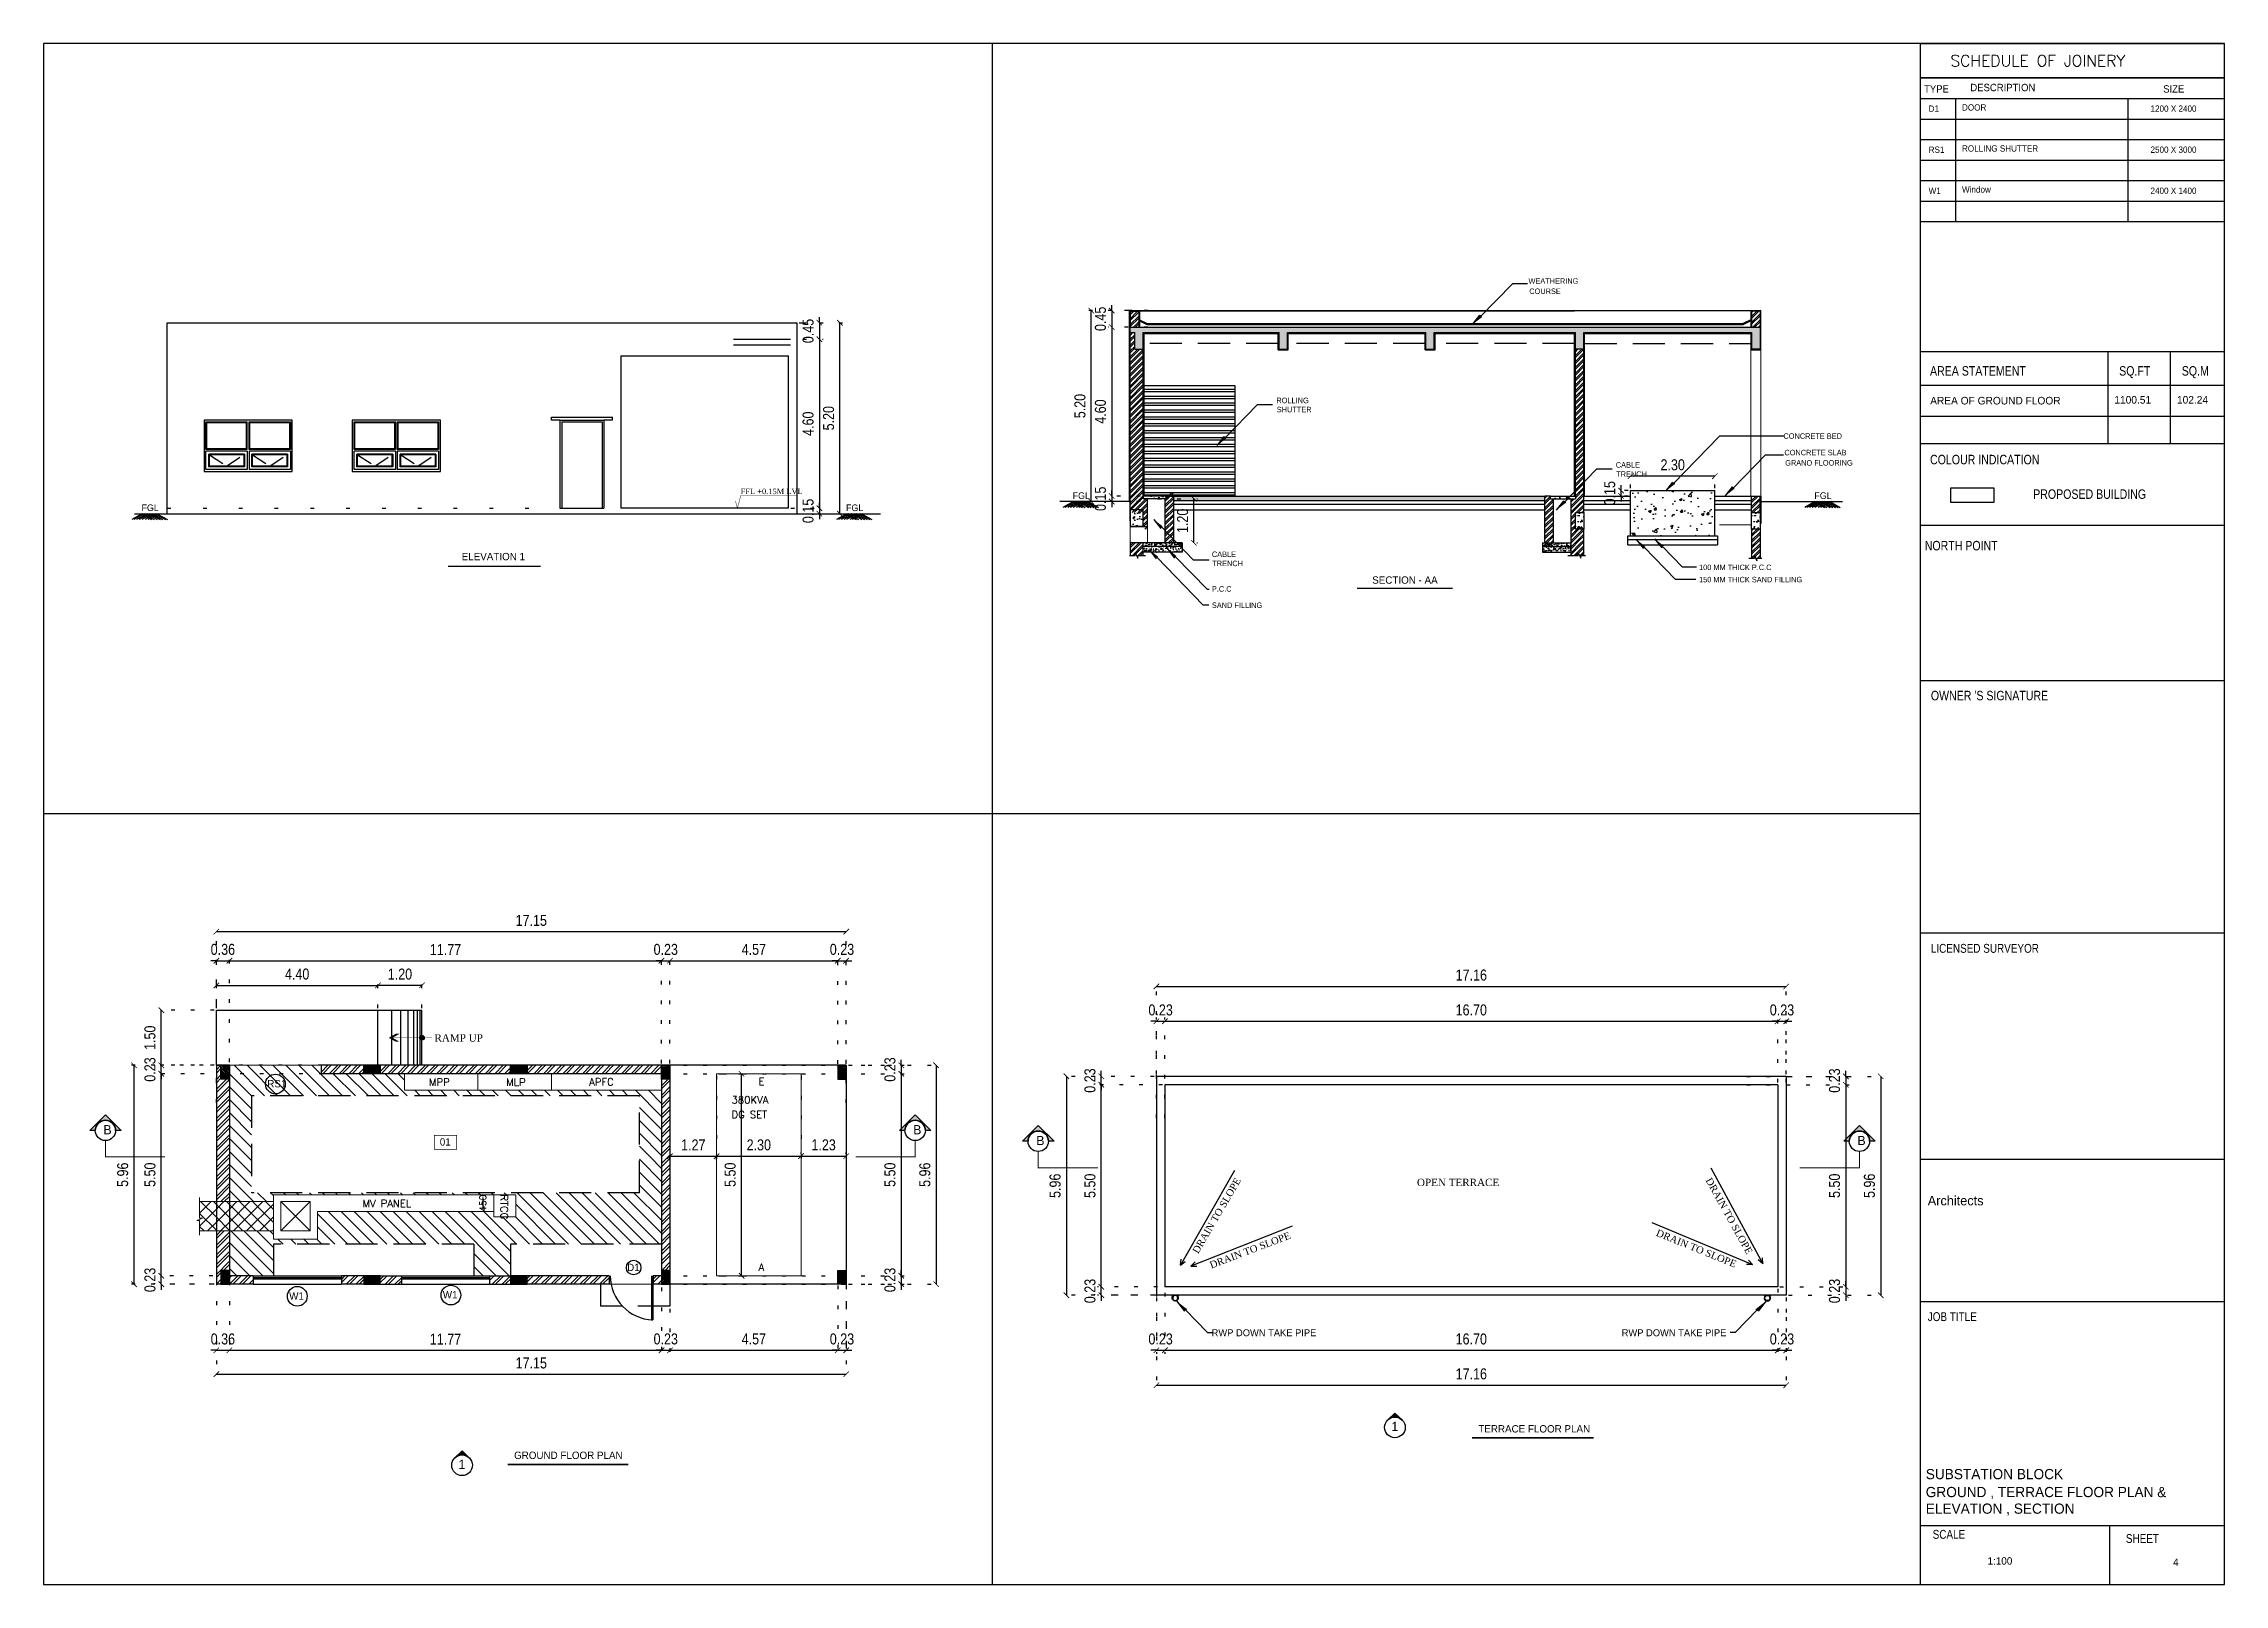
# Model space of a CAD drawing. Header units: metres. Extents: x 1422408 to 2267428, y 4130 to 80428.
# Drawn here: x 2267368.4 to 2267427.8, y 4216.8 to 4258.8 of the extents above; entities that cross this region are included whole.
import ezdxf
from ezdxf.enums import TextEntityAlignment as Align

# ---------------------------------------------------------------- set-up
doc = ezdxf.new("R2010")
doc.units = ezdxf.units.M
doc.header["$LTSCALE"] = 3.5
doc.header["$MEASUREMENT"] = 0
for name, pattern in [('CENTER', [2, 1.25, -0.25, 0.25, -0.25]), ('DOT2', [0.125, 0, -0.125]), ('HIDDEN', [0.375, 0.25, -0.125]), ('PHANTOM2', [1.25, 0.625, -0.125, 0.125, -0.125, 0.125, -0.125])]:
    doc.linetypes.add(name, pattern=pattern)
doc.layers.get('0').update_dxf_attribs({"linetype": 'CONTINUOUS'})
doc.layers.get('DEFPOINTS').update_dxf_attribs({"linetype": 'CONTINUOUS'})
for name, color, linetype in [('ABOVE', 252, 'HIDDEN'), ('arrow', 30, 'CONTINUOUS'), ('COL', 2, 'CONTINUOUS'), ('COLUMN', 2, 'CONTINUOUS'), ('CUT', 252, 'CONTINUOUS'), ('DIM', 41, 'CONTINUOUS'), ('DIM1', 5, 'CONTINUOUS'), ('DOOR', 8, 'CONTINUOUS'), ('ED', 30, 'CONTINUOUS'), ('FLOORHTS', 251, 'DOT2'), ('HATCH', 15, 'CONTINUOUS'), ('pipe', 205, 'CONTINUOUS'), ('plastering', 42, 'CONTINUOUS'), ('ROOM TEXT', 7, 'CONTINUOUS'), ('SECLINE', 2, 'PHANTOM2'), ('SLOPE', 7, 'CONTINUOUS'), ('T E X T', 7, 'CONTINUOUS'), ('TABLE', 14, 'CONTINUOUS'), ('TABLE TEXT', 7, 'CONTINUOUS'), ('TERR TEXT', 255, 'CONTINUOUS'), ('TEXT', 4, 'CONTINUOUS'), ('TEXT1', 7, 'CONTINUOUS'), ('TEXT2', 7, 'CONTINUOUS'), ('TITLE', 7, 'CONTINUOUS'), ('WALL', 125, 'CONTINUOUS'), ('WALL HATCH', 15, 'CONTINUOUS'), ('WIN', 8, 'CONTINUOUS')]:
    doc.layers.add(name, color=color, linetype=linetype)
for name, color, linetype, lineweight in [('BEAM', 8, 'HIDDEN', 0), ('DUCT', 31, 'CONTINUOUS', 9), ('EL', 9, 'CONTINUOUS', 0), ('pa', 250, 'CONTINUOUS', 0), ('POINT', 7, 'CONTINUOUS', 0), ('TREN', 8, 'CONTINUOUS', 9)]:
    doc.layers.add(name, color=color, linetype=linetype, lineweight=lineweight)
doc.styles.add('A', font='arial.ttf', dxfattribs={"width": 0.9, "height": 7.5})
doc.styles.add('GD', font='romantic.ttf')
doc.styles.add('GRIDTEXT', font='GOTHIC.TTF', dxfattribs={"height": 6})
doc.styles.add('ID', font='GOTHIC.TTF', dxfattribs={"width": 0.85})
doc.styles.add('J', font='GOTHIC.TTF', dxfattribs={"height": 3.75})
doc.styles.add('J2', font='swissel.ttf', dxfattribs={"height": 4.75})
doc.styles.add('J6', font='ROMANT', dxfattribs={"height": 7})
doc.styles.add('RM', font='dutcheb.ttf', dxfattribs={"width": 0.7, "height": 450})
doc.styles.add('ROMANS', font='romans.shx')
doc.styles.add('ROMS', font='ROMANS.SHX')
doc.styles.add('USA TEXT', font='GOTHIC.TTF')
doc.dimstyles.new('1-100-ID', dxfattribs={"dimtxt": 0.3, "dimasz": 0.15, "dimexe": 0.1, "dimexo": 0.06, "dimgap": 0.15, "dimtad": 1, "dimzin": 3, "dimdsep": 46, "dimtxsty": 'ID', "dimblk": 'ARCHTICK', "dimcen": 0, "dimclrd": 252, "dimclre": 252, "dimclrt": 3, "dimadec": 0, "dimazin": 0, "dimtfac": 1, "dimtix": 1, "dimtmove": 2, "dimatfit": 3, "dimldrblk": 'OPEN90', "dimfxl": 0, "dimtolj": 1, "dimtzin": 0, "dimarcsym": 0})
doc.dimstyles.new('kathir', dxfattribs={"dimtxt": 0.18, "dimasz": 0.1, "dimexe": 0.18, "dimexo": 0.0625, "dimgap": 0.09, "dimtad": 0, "dimdec": 0, "dimlfac": 1000, "dimzin": 0, "dimdsep": 46, "dimtxsty": 'ROMANS', "dimcen": 0.09, "dimse1": 1, "dimse2": 1, "dimclrd": 256, "dimclrt": 2, "dimadec": 0, "dimazin": 0, "dimtfac": 1, "dimtdec": 0, "dimtofl": 0, "dimtmove": 0, "dimatfit": 3, "dimfxl": 0.18, "dimtolj": 1, "dimtzin": 0, "dimarcsym": 0})
pattern_1 = [(50, (2267607.98085, -771.11437), (0.358630091, -0.031376067), [0.0375, -0.4125]), (355, (2267607.98085, -771.11437), (-0.069375667, 0.376096067), [0.03, -0.33]), (100.4514, (2267608.01073, -771.11698), (0.28925469, 0.34471977), [0.031870095, -0.350571056]), (46.1842, (2267607.98085, -771.01437), (0.533620524, -0.082759507), [0.05625, -0.61875]), (96.6356, (2267608.0253, -771.02126), (0.467331353, 0.487058935), [0.047805144, -0.5258565]), (351.1842, (2267607.98085, -771.01437), (0.46733097, 0.4870593), [0.045, -0.495]), (21, (2267608.03085, -771.03937), (0.298453526, -0.201309445), [0.0375, -0.4125]), (326, (2267608.03085, -771.03937), (0.121657666, 0.362575023), [0.03, -0.33]), (71.4514, (2267608.05572, -771.05614), (0.420111314, 0.161265248), [0.031870095, -0.350571056]), (37.5, (2267607.98085, -771.11437), (0.0060799277, 0.166446927), [0, -0.326, 0, -0.335, 0, -0.33125]), (7.5, (2267607.98085, -771.11437), (0.131534769, 0.197205856), [0, -0.191, 0, -0.3185, 0, -0.12625]), (327.5, (2267607.86935, -771.11437), (0.266911218, -0.011277436), [0, -0.125, 0, -0.39, 0, -0.5175]), (317.5, (2267607.81935, -771.11437), (0.291593085, 0.050052491), [0, -0.1625, 0, -0.259, 0, -0.3675])]
pattern_2 = [(45, (2267607.98085, -771.11437), (-0.079549513, 0.079549513), []), (45, (2267608.03388, -771.11437), (-0.079549513, 0.079549513), [])]
pattern_3 = [(45, (2267354.96615, -730.11602), (-0.079549513, 0.079549513), []), (45, (2267355.01918, -730.11602), (-0.079549513, 0.079549513), [])]
pattern_4 = [(50, (2267607.98085, -771.56437), (0.358630091, -0.031376067), [0.0375, -0.4125]), (355, (2267607.98085, -771.56437), (-0.069375667, 0.376096067), [0.03, -0.33]), (100.4514, (2267608.01073, -771.56698), (0.28925469, 0.34471977), [0.031870095, -0.350571056]), (46.1842, (2267607.98085, -771.46437), (0.533620524, -0.082759507), [0.05625, -0.61875]), (96.6356, (2267608.0253, -771.47126), (0.467331353, 0.487058935), [0.047805144, -0.5258565]), (351.1842, (2267607.98085, -771.46437), (0.46733097, 0.4870593), [0.045, -0.495]), (21, (2267608.03085, -771.48937), (0.298453526, -0.201309445), [0.0375, -0.4125]), (326, (2267608.03085, -771.48937), (0.121657666, 0.362575023), [0.03, -0.33]), (71.4514, (2267608.05572, -771.50614), (0.420111314, 0.161265248), [0.031870095, -0.350571056]), (37.5, (2267607.98085, -771.56437), (0.0060799277, 0.166446927), [0, -0.326, 0, -0.335, 0, -0.33125]), (7.5, (2267607.98085, -771.56437), (0.131534769, 0.197205856), [0, -0.191, 0, -0.3185, 0, -0.12625]), (327.5, (2267607.86935, -771.56437), (0.266911218, -0.011277436), [0, -0.125, 0, -0.39, 0, -0.5175]), (317.5, (2267607.81935, -771.56437), (0.291593085, 0.050052491), [0, -0.1625, 0, -0.259, 0, -0.3675])]
pattern_5 = [(45, (2267607.98085, -771.48937), (-0.079549513, 0.079549513), []), (45, (2267608.03388, -771.48937), (-0.079549513, 0.079549513), [])]
pattern_6 = [(50, (2267354.96615, -730.11602), (0.1793150457, -0.0156880337), [0.01875, -0.20625]), (355, (2267354.96615, -730.11602), (-0.0346878334, 0.1880480334), [0.015, -0.165]), (100.4514, (2267354.98109, -730.11733), (0.1446273454, 0.1723598855), [0.0159350475, -0.175285528]), (46.1842, (2267354.96615, -730.06602), (0.266810262, -0.041379754), [0.028125, -0.309375]), (96.6356, (2267354.98838, -730.06947), (0.233665676, 0.243529468), [0.023902572, -0.26292825]), (351.1842, (2267354.96615, -730.06602), (0.233665486, 0.24352965), [0.0225, -0.2475]), (21, (2267354.99115, -730.07852), (0.149226763, -0.1006547227), [0.01875, -0.20625]), (326, (2267354.99115, -730.07852), (0.060828833, 0.181287511), [0.015, -0.165]), (71.4514, (2267355.00358, -730.0869), (0.210055657, 0.080632624), [0.0159350475, -0.175285528]), (37.5, (2267354.966145, -730.11602), (0.0030399638, 0.08322346346), [0, -0.163, 0, -0.1675, 0, -0.165625]), (7.5, (2267354.966145, -730.11602), (0.0657673844, 0.098602928), [0, -0.0955, 0, -0.15925, 0, -0.063125]), (327.5, (2267354.910395, -730.11602), (0.133455609, -0.0056387179), [0, -0.0625, 0, -0.195, 0, -0.25875]), (317.5, (2267354.8854, -730.11602), (0.1457965423, 0.0250262456), [0, -0.08125, 0, -0.1295, 0, -0.18375])]
pattern_7 = [(45, (2267607.98085, -771.56437), (-0.079549513, 0.079549513), []), (45, (2267608.03388, -771.56437), (-0.079549513, 0.079549513), [])]
pattern_8 = [(45, (2267530.58277, -796.5674), (-0.1325825215, 0.1325825215), []), (45, (2267530.67116, -796.5674), (-0.1325825215, 0.1325825215), [])]
pattern_9 = [(135, (2267518.5001, -832.5914), (-0.176776695, -0.176776695), []), (225, (2267518.5001, -832.5914), (0.176776695, -0.176776695), [])]
pattern_10 = [(135, (2267530.58277, -796.5674), (-0.176776695, -0.176776695), [])]
pattern_11 = [(45, (2267595.63127, -720.28855), (-0.1325825215, 0.1325825215), []), (45, (2267595.71965, -720.28855), (-0.1325825215, 0.1325825215), [])]
pattern_12 = [(45, (2267354.96615, -730.19102), (-0.079549513, 0.079549513), []), (45, (2267355.01918, -730.19102), (-0.079549513, 0.079549513), [])]

msp = doc.modelspace()

# ---------------------------------------------------------------- texts
at = {"layer": 'DIM', "style": 'J', "width": 0.96}
for s, height, p in [('D1', 0.171957, (2267419.76297, 4256.9269)), ('DOOR', 0.171957, (2267420.67168, 4256.96054)), ('1200 X 2400', 0.1719572, (2267425.80652, 4256.9269)), ('ROLLING SHUTTER', 0.1719572, (2267420.67168, 4255.84282)), ('RS1', 0.171957, (2267419.76297, 4255.80918)), ('2500 X 3000', 0.1719572, (2267425.80652, 4255.80918)), ('W1', 0.171957, (2267419.76297, 4254.69146)), ('Window', 0.171957, (2267420.67168, 4254.72509)), ('2400 X 1400', 0.1719572, (2267425.80652, 4254.69146))]:
    msp.add_text(s, height=height, dxfattribs=at).set_placement(p)
at = {"layer": 'ROOM TEXT', "style": 'USA TEXT'}
msp.add_attdef('01', text='05', height=0.2, rotation=359.9999466, dxfattribs=at).set_placement((2267379.35811, 4228.77594), align=Align.CENTER)
at = {"layer": 'SECLINE', "color": 6, "style": 'GRIDTEXT'}
for s, p in [('B', (2267370.04815, 4229.08383)), ('B', (2267392.10372, 4229.08383)), ('B', (2267395.45631, 4228.78898)), ('B', (2267417.82389, 4228.78898)), ('1', (2267405.12772, 4221.00498)), ('1', (2267379.71955, 4219.97383))]:
    msp.add_text(s, height=0.25, dxfattribs=at).set_placement(p)
at = {"layer": 'T E X T', "color": 30, "style": 'USA TEXT'}
for s, p in [('RS1', (2267374.51053, 4230.36197)), ('D1', (2267384.31152, 4225.36129)), ('W1', (2267375.10652, 4224.58129)), ('W1', (2267379.29152, 4224.61429))]:
    msp.add_text(s, height=0.2, dxfattribs=at).set_placement(p)
at = {"layer": 'TERR TEXT', "style": 'USA TEXT'}
for s, p in [('TERRACE FLOOR PLAN', (2267407.49602, 4220.96458)), ('GROUND FLOOR PLAN', (2267381.23202, 4220.24371))]:
    msp.add_text(s, height=0.2, dxfattribs=at).set_placement(p)
at = {"layer": 'TEXT'}
for s, height, style, p in [('WEATHERING', 0.15, 'USA TEXT', (2267408.86273, 4252.24398)), ('COURSE', 0.15, 'USA TEXT', (2267408.88515, 4251.96493)), ('ROLLING ', 0.15, 'USA TEXT', (2267401.99715, 4248.99198)), ('SHUTTER', 0.15, 'USA TEXT', (2267402.00756, 4248.74393)), ('CONCRETE BED', 0.15, 'USA TEXT', (2267415.80805, 4248.02116)), ('CONCRETE SLAB', 0.15, 'USA TEXT', (2267415.83347, 4247.57238)), ('CABLE ', 0.15, 'USA TEXT', (2267411.24215, 4247.23698)), ('TRENCH', 0.15, 'USA TEXT', (2267411.25256, 4246.98893)), ('GRANO FLOORING', 0.15, 'USA TEXT', (2267415.85589, 4247.29333)), ('CABLE ', 0.15, 'USA TEXT', (2267400.2402, 4244.80297)), ('TRENCH', 0.15, 'USA TEXT', (2267400.25062, 4244.55492)), ('100 MM THICK P.C.C', 0.15, 'USA TEXT', (2267413.50921, 4244.44763)), ('150 MM THICK SAND FILLING', 0.15, 'USA TEXT', (2267413.50921, 4244.11363)), ('SAND FILLING', 0.15, 'USA TEXT', (2267400.2402, 4243.41497)), ('P.C.C', 0.15, 'USA TEXT', (2267400.2402, 4243.86097)), ('RAMP UP', 0.2, 'RM', (2267379.0645, 4231.60903)), ('OPEN TERRACE', 0.2, 'RM', (2267405.82557, 4227.67462)), ('RWP DOWN TAKE PIPE', 0.19, 'USA TEXT', (2267400.23309, 4223.58501)), ('RWP DOWN TAKE PIPE', 0.19, 'USA TEXT', (2267411.4021, 4223.58501))]:
    msp.add_text(s, height=height, dxfattribs=dict(at, style=style)).set_placement(p)
at = {"layer": 'TEXT', "color": 205, "style": 'GD'}
msp.add_text('FFL +0.15M LVL', height=0.15, dxfattribs=at).set_placement((2267387.40444, 4246.51645))
at = {"layer": 'TEXT'}
for s, height, rotation, style, p in [('MPP', 0.199968, 0.0842035, 'ROMS', (2267378.91509, 4230.40522)), ('MLP', 0.199968, 0.0842035, 'ROMS', (2267381.01711, 4230.39981)), ('APFC', 0.199968, 0.0842035, 'ROMS', (2267383.27762, 4230.40848)), ('E', 0.19997, 359.9157965, 'ROMS', (2267387.89281, 4230.42425)), ('380KVA', 0.199968, 359.9157965, 'ROMS', (2267387.15615, 4229.92383)), ('DG SET', 0.199968, 359.9157965, 'ROMS', (2267387.15615, 4229.5206)), ('DRAIN TO SLOPE', 0.1916667, 59.6881999, 'RM', (2267399.86373, 4225.81702)), ('DRAIN TO SLOPE', 0.1916667, 299.0619185, 'RM', (2267413.68, 4227.83366)), ('MV PANEL', 0.199968, 0.0842035, 'ROMS', (2267377.10303, 4227.10015)), ('RTCC', 0.199968, 270.0841963, 'ROMS', (2267380.86613, 4227.44741)), ('DRAIN TO SLOPE', 0.1916667, 20.8414332, 'RM', (2267400.22339, 4225.42498)), ('DRAIN TO SLOPE', 0.1916667, 337.9087358, 'RM', (2267412.31871, 4226.32757)), ('A', 0.19997, 359.9157965, 'ROMS', (2267387.89281, 4225.36551))]:
    msp.add_text(s, height=height, rotation=rotation, dxfattribs=dict(at, style=style)).set_placement(p)
at = {"layer": 'TEXT1', "style": 'J2', "width": 0.96}
for s, height, p in [('AREA OF GROUND FLOOR ', 0.2063487, (2267419.80544, 4248.95805)), ('1100.51', 0.206349, (2267424.82174, 4248.98086)), ('102.24', 0.206349, (2267426.52717, 4248.98086)), ('SUBSTATION BLOCK', 0.2774729, (2267419.68378, 4219.69311)), ('GROUND , TERRACE FLOOR PLAN & ', 0.2774729, (2267419.68378, 4219.20426)), ('ELEVATION , SECTION', 0.2774729, (2267419.68378, 4218.75226))]:
    msp.add_text(s, height=height, dxfattribs=at).set_placement(p)
at = {"layer": 'TEXT1', "color": 7, "style": 'USA TEXT'}
for p in [(2267396.44818, 4246.38452), (2267416.65118, 4246.38452), (2267371.08618, 4246.05415), (2267390.27618, 4246.05415)]:
    msp.add_text('FGL', height=0.18, dxfattribs=at).set_placement(p)
at = {"layer": 'TEXT2', "style": 'USA TEXT'}
for s, p in [('ELEVATION 1', (2267379.80607, 4244.71623)), ('SECTION - AA', (2267404.60636, 4244.07577))]:
    msp.add_text(s, height=0.2, dxfattribs=at).set_placement(p)
at = {"layer": 'TITLE', "color": 21, "style": 'J6'}
msp.add_text('SCHEDULE OF JOINERY', height=0.309523, dxfattribs=at).set_placement((2267420.3556, 4258.16172))
at = {"layer": 'TITLE', "color": 5, "style": 'J', "width": 0.96}
for s, height, p in [('TYPE', 0.201512, (2267419.63862, 4257.44841)), ('DESCRIPTION', 0.2015124, (2267420.89952, 4257.48722)), ('SIZE', 0.201512, (2267426.1511, 4257.44841))]:
    msp.add_text(s, height=height, dxfattribs=at).set_placement(p)
at = {"layer": 'TITLE', "color": 3, "style": 'A'}
for s, height, width, p in [('AREA STATEMENT', 0.2579358, 0.8, (2267419.80029, 4249.74338)), ('SQ.FT', 0.257936, 0.8, (2267424.95271, 4249.74338)), ('SQ.M', 0.257936, 0.8, (2267426.65734, 4249.74338)), ('COLOUR INDICATION', 0.2579358, 0.8, (2267419.80122, 4247.32823)), ('PROPOSED BUILDING', 0.2579358, 0.8, (2267422.61063, 4246.38765)), ('NORTH POINT', 0.2579358, 0.8, (2267419.65695, 4244.98424)), ("OWNER 'S SIGNATURE", 0.2579358, 0.8, (2267419.82323, 4240.90192)), ('LICENSED SURVEYOR', 0.2418148, 0.8, (2267419.82323, 4234.02695)), ('Architects', 0.257936, 0.96, (2267419.73864, 4227.14921)), ('JOB TITLE', 0.241815, 0.8, (2267419.73864, 4223.99815)), ('SCALE', 0.241815, 0.8, (2267419.87246, 4218.0701)), ('SHEET', 0.241815, 0.8, (2267425.136, 4217.95736))]:
    msp.add_text(s, height=height, dxfattribs=dict(at, width=width)).set_placement(p)
at = {"layer": 'TITLE', "color": 2, "style": 'A', "width": 0.96}
for s, height, p in [('1:100', 0.201512, (2267421.3665, 4217.36679)), ('4', 0.20151, (2267426.42055, 4217.33126))]:
    msp.add_text(s, height=height, dxfattribs=at).set_placement(p)

# ---------------------------------------------------------------- blocks, each defined once
blk = doc.blocks.new('C22')
at = {"layer": 'COLUMN'}
h = blk.add_hatch(color=256, dxfattribs=at)
h.paths.add_polyline_path([(0, 115), (-225, 115), (-225, 0), (-38, 0), (-38, 37), (0, 37)])
h.paths.add_polyline_path([(225, 115), (0, 115), (0, 37), (37, 37), (37, 0), (225, 0)])
h.paths.add_polyline_path([(225, 0), (37, 0), (37, -38), (0, -38), (0, -115), (225, -115)])
h.paths.add_polyline_path([(0, -38), (-38, -38), (-38, 0), (-225, 0), (-225, -115), (0, -115)])
for p, q in [((-225, 0), (225, 0)), ((0, -115), (0, 115))]:
    blk.add_line(p, q, dxfattribs=at)
for points in [[(225, -115), (225, 115), (-225, 115), (-225, -115)], [(37, -38), (37, 37), (-38, 37), (-38, -38)]]:
    blk.add_lwpolyline(points, close=True, dxfattribs=at)
blk = doc.blocks.new('*D193')
at = {"layer": 'DEFPOINTS', "color": 0, "transparency": 16777216}
for p in [(2267380.354, 4227.433), (2267380.354, 4226.983), (2267380.385, 4226.983)]:
    blk.add_point(p, dxfattribs=at)
at = {"layer": 'POINT', "lineweight": -2, "transparency": 16777216}
blk.add_line((2267380.385, 4227.333), (2267380.385, 4227.083), dxfattribs=at)
at = {"layer": 'POINT', "transparency": 16777216}
for points in [[(2267380.368, 4227.333), (2267380.402, 4227.333), (2267380.385, 4227.433)], [(2267380.368, 4227.083), (2267380.402, 4227.083), (2267380.385, 4226.983)]]:
    blk.add_solid(points, dxfattribs=at)
at = {"layer": 'POINT', "color": 2, "transparency": 16777216, "insert": (2267380.385, 4227.208), "char_height": 0.18, "attachment_point": 5, "rotation": 90, "style": 'ROMANS'}
blk.add_mtext('\\A1;450', dxfattribs=at)
blk = doc.blocks.new('_ArchTick')
at = {"color": 0, "linetype": 'ByBlock', "const_width": 0.15}
blk.add_lwpolyline([(-0.5, -0.5), (0.5, 0.5)], dxfattribs=at)
blk = doc.blocks.new('*D194')
at = {"layer": 'DEFPOINTS', "color": 0, "transparency": 16777216}
for p in [(2267385.249, 4230.963), (2267385.249, 4230.733), (2267391.779, 4230.733)]:
    blk.add_point(p, dxfattribs=at)
at = {"layer": 'ED', "color": 252, "lineweight": -2, "transparency": 16777216}
for p, q in [((2267391.779, 4230.963), (2267391.779, 4231.113)), ((2267391.779, 4230.963), (2267391.779, 4230.733)), ((2267391.779, 4230.733), (2267391.779, 4230.583))]:
    blk.add_line(p, q, dxfattribs=at)
at = {"layer": 'ED', "color": 252, "linetype": 'DOT2', "lineweight": -2, "transparency": 16777216}
for p, q in [((2267385.309, 4230.963), (2267391.879, 4230.963)), ((2267385.309, 4230.733), (2267391.879, 4230.733))]:
    blk.add_line(p, q, dxfattribs=at)
at = {"layer": 'ED', "color": 252, "lineweight": -2, "transparency": 16777216, "xscale": 0.15, "yscale": 0.15, "zscale": 0.15}
for p, rotation in [((2267391.779, 4230.963), 270), ((2267391.779, 4230.733), 90)]:
    blk.add_blockref('_ArchTick', p, dxfattribs=dict(at, rotation=rotation))
at = {"layer": 'ED', "color": 3, "transparency": 16777216, "insert": (2267391.472, 4230.848), "char_height": 0.3, "attachment_point": 5, "rotation": 90, "style": 'ID'}
blk.add_mtext('\\A1;0.23', dxfattribs=at)
blk = doc.blocks.new('_Open90')
at = {"color": 0, "linetype": 'ByBlock', "lineweight": -2}
for p, q in [((0, 0), (-1, 0)), ((-0.5, 0.5), (0, 0)), ((0, 0), (-0.5, -0.5))]:
    blk.add_line(p, q, dxfattribs=at)
blk = doc.blocks.new('*D195')
at = {"layer": 'DEFPOINTS', "color": 0, "transparency": 16777216}
for p in [(2267385.249, 4230.733), (2267385.249, 4225.233), (2267391.779, 4225.233)]:
    blk.add_point(p, dxfattribs=at)
at = {"layer": 'ED', "color": 252, "linetype": 'DOT2', "lineweight": -2, "transparency": 16777216}
for p, q in [((2267385.309, 4230.733), (2267391.879, 4230.733)), ((2267385.309, 4225.233), (2267391.879, 4225.233))]:
    blk.add_line(p, q, dxfattribs=at)
at = {"layer": 'ED', "color": 252, "lineweight": -2, "transparency": 16777216}
blk.add_line((2267391.779, 4230.733), (2267391.779, 4225.233), dxfattribs=at)
at = {"layer": 'ED', "color": 252, "lineweight": -2, "transparency": 16777216, "xscale": 0.15, "yscale": 0.15, "zscale": 0.15}
for p, rotation in [((2267391.779, 4230.733), 90), ((2267391.779, 4225.233), 270)]:
    blk.add_blockref('_ArchTick', p, dxfattribs=dict(at, rotation=rotation))
at = {"layer": 'ED', "color": 3, "transparency": 16777216, "insert": (2267391.472, 4227.983), "char_height": 0.3, "attachment_point": 5, "rotation": 90, "style": 'ID'}
blk.add_mtext('\\A1;5.50', dxfattribs=at)
blk = doc.blocks.new('*D196')
at = {"layer": 'DEFPOINTS', "color": 0, "transparency": 16777216}
for p in [(2267385.249, 4225.233), (2267385.249, 4225.003), (2267391.779, 4225.003)]:
    blk.add_point(p, dxfattribs=at)
at = {"layer": 'ED', "color": 252, "linetype": 'DOT2', "lineweight": -2, "transparency": 16777216}
for p, q in [((2267385.309, 4225.233), (2267391.879, 4225.233)), ((2267385.309, 4225.003), (2267391.879, 4225.003))]:
    blk.add_line(p, q, dxfattribs=at)
at = {"layer": 'ED', "color": 252, "lineweight": -2, "transparency": 16777216}
for p, q in [((2267391.779, 4225.233), (2267391.779, 4225.383)), ((2267391.779, 4225.233), (2267391.779, 4225.003)), ((2267391.779, 4225.003), (2267391.779, 4224.853))]:
    blk.add_line(p, q, dxfattribs=at)
at = {"layer": 'ED', "color": 252, "lineweight": -2, "transparency": 16777216, "xscale": 0.15, "yscale": 0.15, "zscale": 0.15}
for p, rotation in [((2267391.779, 4225.233), 270), ((2267391.779, 4225.003), 90)]:
    blk.add_blockref('_ArchTick', p, dxfattribs=dict(at, rotation=rotation))
at = {"layer": 'ED', "color": 3, "transparency": 16777216, "insert": (2267391.472, 4225.118), "char_height": 0.3, "attachment_point": 5, "rotation": 90, "style": 'ID'}
blk.add_mtext('\\A1;0.23', dxfattribs=at)
blk = doc.blocks.new('*D197')
at = {"layer": 'DEFPOINTS', "color": 0, "transparency": 16777216}
for p in [(2267390.279, 4230.963), (2267390.279, 4225.003), (2267392.73, 4225.003)]:
    blk.add_point(p, dxfattribs=at)
at = {"layer": 'ED', "color": 252, "linetype": 'DOT2', "lineweight": -2, "transparency": 16777216}
for p, q in [((2267390.339, 4230.963), (2267392.83, 4230.963)), ((2267390.339, 4225.003), (2267392.83, 4225.003))]:
    blk.add_line(p, q, dxfattribs=at)
at = {"layer": 'ED', "color": 252, "lineweight": -2, "transparency": 16777216}
blk.add_line((2267392.73, 4230.963), (2267392.73, 4225.003), dxfattribs=at)
at = {"layer": 'ED', "color": 252, "lineweight": -2, "transparency": 16777216, "xscale": 0.15, "yscale": 0.15, "zscale": 0.15}
for p, rotation in [((2267392.73, 4230.963), 90), ((2267392.73, 4225.003), 270)]:
    blk.add_blockref('_ArchTick', p, dxfattribs=dict(at, rotation=rotation))
at = {"layer": 'ED', "color": 3, "transparency": 16777216, "insert": (2267392.422, 4227.983), "char_height": 0.3, "attachment_point": 5, "rotation": 90, "style": 'ID'}
blk.add_mtext('\\A1;5.96', dxfattribs=at)
blk = doc.blocks.new('*D165')
at = {"layer": 'DEFPOINTS', "color": 0, "transparency": 16777216}
for p in [(2267415.883, 4230.662), (2267415.883, 4224.702), (2267418.458, 4224.702)]:
    blk.add_point(p, dxfattribs=at)
at = {"layer": 'ED', "color": 252, "linetype": 'DOT2', "lineweight": -2, "transparency": 16777216}
for p, q in [((2267415.943, 4230.662), (2267418.558, 4230.662)), ((2267415.943, 4224.702), (2267418.558, 4224.702))]:
    blk.add_line(p, q, dxfattribs=at)
at = {"layer": 'ED', "color": 252, "lineweight": -2, "transparency": 16777216}
blk.add_line((2267418.458, 4230.662), (2267418.458, 4224.702), dxfattribs=at)
at = {"layer": 'ED', "color": 252, "lineweight": -2, "transparency": 16777216, "xscale": 0.15, "yscale": 0.15, "zscale": 0.15}
for p, rotation in [((2267418.458, 4230.662), 90), ((2267418.458, 4224.702), 270)]:
    blk.add_blockref('_ArchTick', p, dxfattribs=dict(at, rotation=rotation))
at = {"layer": 'ED', "color": 3, "transparency": 16777216, "insert": (2267418.15, 4227.682), "char_height": 0.3, "attachment_point": 5, "rotation": 90, "style": 'ID'}
blk.add_mtext('\\A1;5.96', dxfattribs=at)
blk = doc.blocks.new('*D166')
at = {"layer": 'DEFPOINTS', "color": 0, "transparency": 16777216}
for p in [(2267373.124, 4225.671), (2267373.479, 4225.671), (2267373.479, 4223.203)]:
    blk.add_point(p, dxfattribs=at)
at = {"layer": 'ED', "color": 252, "linetype": 'DOT2', "lineweight": -2, "transparency": 16777216}
for p, q in [((2267373.124, 4225.611), (2267373.124, 4223.103)), ((2267373.479, 4225.611), (2267373.479, 4223.103))]:
    blk.add_line(p, q, dxfattribs=at)
at = {"layer": 'ED', "color": 252, "lineweight": -2, "transparency": 16777216}
for p, q in [((2267373.124, 4223.203), (2267372.974, 4223.203)), ((2267373.124, 4223.203), (2267373.479, 4223.203)), ((2267373.479, 4223.203), (2267373.629, 4223.203))]:
    blk.add_line(p, q, dxfattribs=at)
at = {"layer": 'ED', "color": 252, "lineweight": -2, "transparency": 16777216, "xscale": 0.15, "yscale": 0.15, "zscale": 0.15}
blk.add_blockref('_ArchTick', (2267373.124, 4223.203), dxfattribs=at)
at = {"layer": 'ED', "color": 252, "lineweight": -2, "transparency": 16777216, "xscale": 0.15, "yscale": 0.15, "zscale": 0.15, "rotation": 180}
blk.add_blockref('_ArchTick', (2267373.479, 4223.203), dxfattribs=at)
at = {"layer": 'ED', "color": 3, "transparency": 16777216, "insert": (2267373.301, 4223.51), "char_height": 0.3, "attachment_point": 5, "style": 'ID'}
blk.add_mtext('\\A1;0.36', dxfattribs=at)
blk = doc.blocks.new('*D167')
at = {"layer": 'DEFPOINTS', "color": 0, "transparency": 16777216}
for p in [(2267373.479, 4225.671), (2267385.249, 4225.507), (2267385.249, 4223.203)]:
    blk.add_point(p, dxfattribs=at)
at = {"layer": 'ED', "color": 252, "linetype": 'DOT2', "lineweight": -2, "transparency": 16777216}
for p, q in [((2267373.479, 4225.611), (2267373.479, 4223.103)), ((2267385.249, 4225.447), (2267385.249, 4223.103))]:
    blk.add_line(p, q, dxfattribs=at)
at = {"layer": 'ED', "color": 252, "lineweight": -2, "transparency": 16777216}
blk.add_line((2267373.479, 4223.203), (2267385.249, 4223.203), dxfattribs=at)
at = {"layer": 'ED', "color": 252, "lineweight": -2, "transparency": 16777216, "xscale": 0.15, "yscale": 0.15, "zscale": 0.15, "rotation": 180}
blk.add_blockref('_ArchTick', (2267373.479, 4223.203), dxfattribs=at)
at = {"layer": 'ED', "color": 252, "lineweight": -2, "transparency": 16777216, "xscale": 0.15, "yscale": 0.15, "zscale": 0.15}
blk.add_blockref('_ArchTick', (2267385.249, 4223.203), dxfattribs=at)
at = {"layer": 'ED', "color": 3, "transparency": 16777216, "insert": (2267379.364, 4223.506), "char_height": 0.3, "attachment_point": 5, "style": 'ID'}
blk.add_mtext('\\A1;11.77', dxfattribs=at)
blk = doc.blocks.new('*D168')
at = {"layer": 'DEFPOINTS', "color": 0, "transparency": 16777216}
for p in [(2267385.249, 4225.507), (2267385.479, 4225.467), (2267385.479, 4223.203)]:
    blk.add_point(p, dxfattribs=at)
at = {"layer": 'ED', "color": 252, "linetype": 'DOT2', "lineweight": -2, "transparency": 16777216}
for p, q in [((2267385.249, 4225.447), (2267385.249, 4223.103)), ((2267385.479, 4225.407), (2267385.479, 4223.103))]:
    blk.add_line(p, q, dxfattribs=at)
at = {"layer": 'ED', "color": 252, "lineweight": -2, "transparency": 16777216}
for p, q in [((2267385.249, 4223.203), (2267385.099, 4223.203)), ((2267385.249, 4223.203), (2267385.479, 4223.203)), ((2267385.479, 4223.203), (2267385.629, 4223.203))]:
    blk.add_line(p, q, dxfattribs=at)
at = {"layer": 'ED', "color": 252, "lineweight": -2, "transparency": 16777216, "xscale": 0.15, "yscale": 0.15, "zscale": 0.15}
blk.add_blockref('_ArchTick', (2267385.249, 4223.203), dxfattribs=at)
at = {"layer": 'ED', "color": 252, "lineweight": -2, "transparency": 16777216, "xscale": 0.15, "yscale": 0.15, "zscale": 0.15, "rotation": 180}
blk.add_blockref('_ArchTick', (2267385.479, 4223.203), dxfattribs=at)
at = {"layer": 'ED', "color": 3, "transparency": 16777216, "insert": (2267385.364, 4223.51), "char_height": 0.3, "attachment_point": 5, "style": 'ID'}
blk.add_mtext('\\A1;0.23', dxfattribs=at)
blk = doc.blocks.new('*D169')
at = {"layer": 'DEFPOINTS', "color": 0, "transparency": 16777216}
for p in [(2267385.479, 4225.467), (2267390.049, 4225.023), (2267390.049, 4223.203)]:
    blk.add_point(p, dxfattribs=at)
at = {"layer": 'ED', "color": 252, "linetype": 'DOT2', "lineweight": -2, "transparency": 16777216}
for p, q in [((2267385.479, 4225.407), (2267385.479, 4223.103)), ((2267390.049, 4224.963), (2267390.049, 4223.103))]:
    blk.add_line(p, q, dxfattribs=at)
at = {"layer": 'ED', "color": 252, "lineweight": -2, "transparency": 16777216}
blk.add_line((2267385.479, 4223.203), (2267390.049, 4223.203), dxfattribs=at)
at = {"layer": 'ED', "color": 252, "lineweight": -2, "transparency": 16777216, "xscale": 0.15, "yscale": 0.15, "zscale": 0.15, "rotation": 180}
blk.add_blockref('_ArchTick', (2267385.479, 4223.203), dxfattribs=at)
at = {"layer": 'ED', "color": 252, "lineweight": -2, "transparency": 16777216, "xscale": 0.15, "yscale": 0.15, "zscale": 0.15}
blk.add_blockref('_ArchTick', (2267390.049, 4223.203), dxfattribs=at)
at = {"layer": 'ED', "color": 3, "transparency": 16777216, "insert": (2267387.764, 4223.51), "char_height": 0.3, "attachment_point": 5, "style": 'ID'}
blk.add_mtext('\\A1;4.57', dxfattribs=at)
blk = doc.blocks.new('*D170')
at = {"layer": 'DEFPOINTS', "color": 0, "transparency": 16777216}
for p in [(2267390.049, 4225.023), (2267390.279, 4225.023), (2267390.279, 4223.203)]:
    blk.add_point(p, dxfattribs=at)
at = {"layer": 'ED', "color": 252, "linetype": 'DOT2', "lineweight": -2, "transparency": 16777216}
for p, q in [((2267390.049, 4224.963), (2267390.049, 4223.103)), ((2267390.279, 4224.963), (2267390.279, 4223.103))]:
    blk.add_line(p, q, dxfattribs=at)
at = {"layer": 'ED', "color": 252, "lineweight": -2, "transparency": 16777216}
for p, q in [((2267390.049, 4223.203), (2267389.899, 4223.203)), ((2267390.049, 4223.203), (2267390.279, 4223.203)), ((2267390.279, 4223.203), (2267390.429, 4223.203))]:
    blk.add_line(p, q, dxfattribs=at)
at = {"layer": 'ED', "color": 252, "lineweight": -2, "transparency": 16777216, "xscale": 0.15, "yscale": 0.15, "zscale": 0.15}
blk.add_blockref('_ArchTick', (2267390.049, 4223.203), dxfattribs=at)
at = {"layer": 'ED', "color": 252, "lineweight": -2, "transparency": 16777216, "xscale": 0.15, "yscale": 0.15, "zscale": 0.15, "rotation": 180}
blk.add_blockref('_ArchTick', (2267390.279, 4223.203), dxfattribs=at)
at = {"layer": 'ED', "color": 3, "transparency": 16777216, "insert": (2267390.164, 4223.51), "char_height": 0.3, "attachment_point": 5, "style": 'ID'}
blk.add_mtext('\\A1;0.23', dxfattribs=at)
blk = doc.blocks.new('*D171')
at = {"layer": 'DEFPOINTS', "color": 0, "transparency": 16777216}
for p in [(2267373.124, 4225.671), (2267390.279, 4225.671), (2267390.279, 4222.553)]:
    blk.add_point(p, dxfattribs=at)
at = {"layer": 'ED', "color": 252, "linetype": 'DOT2', "lineweight": -2, "transparency": 16777216}
for p, q in [((2267373.124, 4225.611), (2267373.124, 4222.453)), ((2267390.279, 4225.611), (2267390.279, 4222.453))]:
    blk.add_line(p, q, dxfattribs=at)
at = {"layer": 'ED', "color": 252, "lineweight": -2, "transparency": 16777216}
blk.add_line((2267373.124, 4222.553), (2267390.279, 4222.553), dxfattribs=at)
at = {"layer": 'ED', "color": 252, "lineweight": -2, "transparency": 16777216, "xscale": 0.15, "yscale": 0.15, "zscale": 0.15, "rotation": 180}
blk.add_blockref('_ArchTick', (2267373.124, 4222.553), dxfattribs=at)
at = {"layer": 'ED', "color": 252, "lineweight": -2, "transparency": 16777216, "xscale": 0.15, "yscale": 0.15, "zscale": 0.15}
blk.add_blockref('_ArchTick', (2267390.279, 4222.553), dxfattribs=at)
at = {"layer": 'ED', "color": 3, "transparency": 16777216, "insert": (2267381.701, 4222.856), "char_height": 0.3, "attachment_point": 5, "style": 'ID'}
blk.add_mtext('\\A1;17.15', dxfattribs=at)
blk = doc.blocks.new('*D172')
at = {"layer": 'DEFPOINTS', "color": 0, "transparency": 16777216}
for p in [(2267371.624, 4225.233), (2267373.627, 4225.233), (2267373.627, 4225.003)]:
    blk.add_point(p, dxfattribs=at)
at = {"layer": 'ED', "color": 252, "linetype": 'DOT2', "lineweight": -2, "transparency": 16777216}
for p, q in [((2267373.567, 4225.233), (2267371.524, 4225.233)), ((2267373.567, 4225.003), (2267371.524, 4225.003))]:
    blk.add_line(p, q, dxfattribs=at)
at = {"layer": 'ED', "color": 252, "lineweight": -2, "transparency": 16777216}
for p, q in [((2267371.624, 4225.233), (2267371.624, 4225.383)), ((2267371.624, 4225.003), (2267371.624, 4225.233)), ((2267371.624, 4225.003), (2267371.624, 4224.853))]:
    blk.add_line(p, q, dxfattribs=at)
at = {"layer": 'ED', "color": 252, "lineweight": -2, "transparency": 16777216, "xscale": 0.15, "yscale": 0.15, "zscale": 0.15}
for p, rotation in [((2267371.624, 4225.233), 270), ((2267371.624, 4225.003), 90)]:
    blk.add_blockref('_ArchTick', p, dxfattribs=dict(at, rotation=rotation))
at = {"layer": 'ED', "color": 3, "transparency": 16777216, "insert": (2267371.316, 4225.118), "char_height": 0.3, "attachment_point": 5, "rotation": 90, "style": 'ID'}
blk.add_mtext('\\A1;0.23', dxfattribs=at)
blk = doc.blocks.new('*D173')
at = {"layer": 'DEFPOINTS', "color": 0, "transparency": 16777216}
for p in [(2267371.624, 4230.733), (2267376.08, 4230.733), (2267373.627, 4225.233)]:
    blk.add_point(p, dxfattribs=at)
at = {"layer": 'ED', "color": 252, "linetype": 'DOT2', "lineweight": -2, "transparency": 16777216}
for p, q in [((2267376.02, 4230.733), (2267371.524, 4230.733)), ((2267373.567, 4225.233), (2267371.524, 4225.233))]:
    blk.add_line(p, q, dxfattribs=at)
at = {"layer": 'ED', "color": 252, "lineweight": -2, "transparency": 16777216}
blk.add_line((2267371.624, 4225.233), (2267371.624, 4230.733), dxfattribs=at)
at = {"layer": 'ED', "color": 252, "lineweight": -2, "transparency": 16777216, "xscale": 0.15, "yscale": 0.15, "zscale": 0.15}
for p, rotation in [((2267371.624, 4230.733), 90), ((2267371.624, 4225.233), 270)]:
    blk.add_blockref('_ArchTick', p, dxfattribs=dict(at, rotation=rotation))
at = {"layer": 'ED', "color": 3, "transparency": 16777216, "insert": (2267371.316, 4227.983), "char_height": 0.3, "attachment_point": 5, "rotation": 90, "style": 'ID'}
blk.add_mtext('\\A1;5.50', dxfattribs=at)
blk = doc.blocks.new('*D174')
at = {"layer": 'DEFPOINTS', "color": 0, "transparency": 16777216}
for p in [(2267371.624, 4230.963), (2267376.053, 4230.963), (2267376.08, 4230.733)]:
    blk.add_point(p, dxfattribs=at)
at = {"layer": 'ED', "color": 252, "lineweight": -2, "transparency": 16777216}
for p, q in [((2267371.624, 4230.963), (2267371.624, 4231.113)), ((2267371.624, 4230.733), (2267371.624, 4230.963)), ((2267371.624, 4230.733), (2267371.624, 4230.583))]:
    blk.add_line(p, q, dxfattribs=at)
at = {"layer": 'ED', "color": 252, "linetype": 'DOT2', "lineweight": -2, "transparency": 16777216}
for p, q in [((2267375.993, 4230.963), (2267371.524, 4230.963)), ((2267376.02, 4230.733), (2267371.524, 4230.733))]:
    blk.add_line(p, q, dxfattribs=at)
at = {"layer": 'ED', "color": 252, "lineweight": -2, "transparency": 16777216, "xscale": 0.15, "yscale": 0.15, "zscale": 0.15}
for p, rotation in [((2267371.624, 4230.963), 270), ((2267371.624, 4230.733), 90)]:
    blk.add_blockref('_ArchTick', p, dxfattribs=dict(at, rotation=rotation))
at = {"layer": 'ED', "color": 3, "transparency": 16777216, "insert": (2267371.316, 4230.848), "char_height": 0.3, "attachment_point": 5, "rotation": 90, "style": 'ID'}
blk.add_mtext('\\A1;0.23', dxfattribs=at)
blk = doc.blocks.new('*D175')
at = {"layer": 'DEFPOINTS', "color": 0, "transparency": 16777216}
for p in [(2267370.881, 4230.963), (2267373.124, 4230.963), (2267373.124, 4225.003)]:
    blk.add_point(p, dxfattribs=at)
at = {"layer": 'ED', "color": 252, "linetype": 'DOT2', "lineweight": -2, "transparency": 16777216}
for p, q in [((2267373.064, 4230.963), (2267370.781, 4230.963)), ((2267373.064, 4225.003), (2267370.781, 4225.003))]:
    blk.add_line(p, q, dxfattribs=at)
at = {"layer": 'ED', "color": 252, "lineweight": -2, "transparency": 16777216}
blk.add_line((2267370.881, 4225.003), (2267370.881, 4230.963), dxfattribs=at)
at = {"layer": 'ED', "color": 252, "lineweight": -2, "transparency": 16777216, "xscale": 0.15, "yscale": 0.15, "zscale": 0.15}
for p, rotation in [((2267370.881, 4230.963), 90), ((2267370.881, 4225.003), 270)]:
    blk.add_blockref('_ArchTick', p, dxfattribs=dict(at, rotation=rotation))
at = {"layer": 'ED', "color": 3, "transparency": 16777216, "insert": (2267370.573, 4227.983), "char_height": 0.3, "attachment_point": 5, "rotation": 90, "style": 'ID'}
blk.add_mtext('\\A1;5.96', dxfattribs=at)
blk = doc.blocks.new('*D176')
at = {"layer": 'DEFPOINTS', "color": 0, "transparency": 16777216}
for p in [(2267373.479, 4233.811), (2267373.124, 4230.45), (2267373.479, 4230.45)]:
    blk.add_point(p, dxfattribs=at)
at = {"layer": 'ED', "color": 252, "lineweight": -2, "transparency": 16777216}
for p, q in [((2267373.124, 4233.811), (2267372.974, 4233.811)), ((2267373.124, 4233.811), (2267373.479, 4233.811)), ((2267373.479, 4233.811), (2267373.629, 4233.811))]:
    blk.add_line(p, q, dxfattribs=at)
at = {"layer": 'ED', "color": 252, "linetype": 'DOT2', "lineweight": -2, "transparency": 16777216}
for p, q in [((2267373.124, 4230.51), (2267373.124, 4233.911)), ((2267373.479, 4230.51), (2267373.479, 4233.911))]:
    blk.add_line(p, q, dxfattribs=at)
at = {"layer": 'ED', "color": 252, "lineweight": -2, "transparency": 16777216, "xscale": 0.15, "yscale": 0.15, "zscale": 0.15}
blk.add_blockref('_ArchTick', (2267373.124, 4233.811), dxfattribs=at)
at = {"layer": 'ED', "color": 252, "lineweight": -2, "transparency": 16777216, "xscale": 0.15, "yscale": 0.15, "zscale": 0.15, "rotation": 180}
blk.add_blockref('_ArchTick', (2267373.479, 4233.811), dxfattribs=at)
at = {"layer": 'ED', "color": 3, "transparency": 16777216, "insert": (2267373.301, 4234.118), "char_height": 0.3, "attachment_point": 5, "style": 'ID'}
blk.add_mtext('\\A1;0.36', dxfattribs=at)
blk = doc.blocks.new('*D177')
at = {"layer": 'DEFPOINTS', "color": 0, "transparency": 16777216}
for p in [(2267385.249, 4233.811), (2267385.249, 4230.955), (2267373.479, 4230.45)]:
    blk.add_point(p, dxfattribs=at)
at = {"layer": 'ED', "color": 252, "linetype": 'DOT2', "lineweight": -2, "transparency": 16777216}
for p, q in [((2267373.479, 4230.51), (2267373.479, 4233.911)), ((2267385.249, 4231.015), (2267385.249, 4233.911))]:
    blk.add_line(p, q, dxfattribs=at)
at = {"layer": 'ED', "color": 252, "lineweight": -2, "transparency": 16777216}
blk.add_line((2267373.479, 4233.811), (2267385.249, 4233.811), dxfattribs=at)
at = {"layer": 'ED', "color": 252, "lineweight": -2, "transparency": 16777216, "xscale": 0.15, "yscale": 0.15, "zscale": 0.15, "rotation": 180}
blk.add_blockref('_ArchTick', (2267373.479, 4233.811), dxfattribs=at)
at = {"layer": 'ED', "color": 252, "lineweight": -2, "transparency": 16777216, "xscale": 0.15, "yscale": 0.15, "zscale": 0.15}
blk.add_blockref('_ArchTick', (2267385.249, 4233.811), dxfattribs=at)
at = {"layer": 'ED', "color": 3, "transparency": 16777216, "insert": (2267379.364, 4234.114), "char_height": 0.3, "attachment_point": 5, "style": 'ID'}
blk.add_mtext('\\A1;11.77', dxfattribs=at)
blk = doc.blocks.new('*D178')
at = {"layer": 'DEFPOINTS', "color": 0, "transparency": 16777216}
for p in [(2267385.479, 4233.811), (2267385.249, 4230.955), (2267385.479, 4230.955)]:
    blk.add_point(p, dxfattribs=at)
at = {"layer": 'ED', "color": 252, "lineweight": -2, "transparency": 16777216}
for p, q in [((2267385.249, 4233.811), (2267385.099, 4233.811)), ((2267385.249, 4233.811), (2267385.479, 4233.811)), ((2267385.479, 4233.811), (2267385.629, 4233.811))]:
    blk.add_line(p, q, dxfattribs=at)
at = {"layer": 'ED', "color": 252, "linetype": 'DOT2', "lineweight": -2, "transparency": 16777216}
for p, q in [((2267385.249, 4231.015), (2267385.249, 4233.911)), ((2267385.479, 4231.015), (2267385.479, 4233.911))]:
    blk.add_line(p, q, dxfattribs=at)
at = {"layer": 'ED', "color": 252, "lineweight": -2, "transparency": 16777216, "xscale": 0.15, "yscale": 0.15, "zscale": 0.15}
blk.add_blockref('_ArchTick', (2267385.249, 4233.811), dxfattribs=at)
at = {"layer": 'ED', "color": 252, "lineweight": -2, "transparency": 16777216, "xscale": 0.15, "yscale": 0.15, "zscale": 0.15, "rotation": 180}
blk.add_blockref('_ArchTick', (2267385.479, 4233.811), dxfattribs=at)
at = {"layer": 'ED', "color": 3, "transparency": 16777216, "insert": (2267385.364, 4234.118), "char_height": 0.3, "attachment_point": 5, "style": 'ID'}
blk.add_mtext('\\A1;0.23', dxfattribs=at)
blk = doc.blocks.new('*D179')
at = {"layer": 'DEFPOINTS', "color": 0, "transparency": 16777216}
for p in [(2267390.049, 4233.811), (2267385.479, 4230.955), (2267390.049, 4230.944)]:
    blk.add_point(p, dxfattribs=at)
at = {"layer": 'ED', "color": 252, "linetype": 'DOT2', "lineweight": -2, "transparency": 16777216}
for p, q in [((2267385.479, 4231.015), (2267385.479, 4233.911)), ((2267390.049, 4231.004), (2267390.049, 4233.911))]:
    blk.add_line(p, q, dxfattribs=at)
at = {"layer": 'ED', "color": 252, "lineweight": -2, "transparency": 16777216}
blk.add_line((2267385.479, 4233.811), (2267390.049, 4233.811), dxfattribs=at)
at = {"layer": 'ED', "color": 252, "lineweight": -2, "transparency": 16777216, "xscale": 0.15, "yscale": 0.15, "zscale": 0.15, "rotation": 180}
blk.add_blockref('_ArchTick', (2267385.479, 4233.811), dxfattribs=at)
at = {"layer": 'ED', "color": 252, "lineweight": -2, "transparency": 16777216, "xscale": 0.15, "yscale": 0.15, "zscale": 0.15}
blk.add_blockref('_ArchTick', (2267390.049, 4233.811), dxfattribs=at)
at = {"layer": 'ED', "color": 3, "transparency": 16777216, "insert": (2267387.764, 4234.118), "char_height": 0.3, "attachment_point": 5, "style": 'ID'}
blk.add_mtext('\\A1;4.57', dxfattribs=at)
blk = doc.blocks.new('*D180')
at = {"layer": 'DEFPOINTS', "color": 0, "transparency": 16777216}
for p in [(2267390.279, 4233.811), (2267390.049, 4230.944), (2267390.279, 4230.944)]:
    blk.add_point(p, dxfattribs=at)
at = {"layer": 'ED', "color": 252, "lineweight": -2, "transparency": 16777216}
for p, q in [((2267390.049, 4233.811), (2267389.899, 4233.811)), ((2267390.049, 4233.811), (2267390.279, 4233.811)), ((2267390.279, 4233.811), (2267390.429, 4233.811))]:
    blk.add_line(p, q, dxfattribs=at)
at = {"layer": 'ED', "color": 252, "linetype": 'DOT2', "lineweight": -2, "transparency": 16777216}
for p, q in [((2267390.049, 4231.004), (2267390.049, 4233.911)), ((2267390.279, 4231.004), (2267390.279, 4233.911))]:
    blk.add_line(p, q, dxfattribs=at)
at = {"layer": 'ED', "color": 252, "lineweight": -2, "transparency": 16777216, "xscale": 0.15, "yscale": 0.15, "zscale": 0.15}
blk.add_blockref('_ArchTick', (2267390.049, 4233.811), dxfattribs=at)
at = {"layer": 'ED', "color": 252, "lineweight": -2, "transparency": 16777216, "xscale": 0.15, "yscale": 0.15, "zscale": 0.15, "rotation": 180}
blk.add_blockref('_ArchTick', (2267390.279, 4233.811), dxfattribs=at)
at = {"layer": 'ED', "color": 3, "transparency": 16777216, "insert": (2267390.164, 4234.118), "char_height": 0.3, "attachment_point": 5, "style": 'ID'}
blk.add_mtext('\\A1;0.23', dxfattribs=at)
blk = doc.blocks.new('*D181')
at = {"layer": 'DEFPOINTS', "color": 0, "transparency": 16777216}
for p in [(2267390.279, 4234.604), (2267373.124, 4229.879), (2267390.279, 4229.879)]:
    blk.add_point(p, dxfattribs=at)
at = {"layer": 'ED', "color": 252, "linetype": 'DOT2', "lineweight": -2, "transparency": 16777216}
for p, q in [((2267373.124, 4229.939), (2267373.124, 4234.704)), ((2267390.279, 4229.939), (2267390.279, 4234.704))]:
    blk.add_line(p, q, dxfattribs=at)
at = {"layer": 'ED', "color": 252, "lineweight": -2, "transparency": 16777216}
blk.add_line((2267373.124, 4234.604), (2267390.279, 4234.604), dxfattribs=at)
at = {"layer": 'ED', "color": 252, "lineweight": -2, "transparency": 16777216, "xscale": 0.15, "yscale": 0.15, "zscale": 0.15, "rotation": 180}
blk.add_blockref('_ArchTick', (2267373.124, 4234.604), dxfattribs=at)
at = {"layer": 'ED', "color": 252, "lineweight": -2, "transparency": 16777216, "xscale": 0.15, "yscale": 0.15, "zscale": 0.15}
blk.add_blockref('_ArchTick', (2267390.279, 4234.604), dxfattribs=at)
at = {"layer": 'ED', "color": 3, "transparency": 16777216, "insert": (2267381.701, 4234.907), "char_height": 0.3, "attachment_point": 5, "style": 'ID'}
blk.add_mtext('\\A1;17.15', dxfattribs=at)
blk = doc.blocks.new('*D182')
at = {"layer": 'DEFPOINTS', "color": 0, "transparency": 16777216}
for p in [(2267398.728, 4225.899), (2267398.958, 4225.899), (2267398.958, 4223.202)]:
    blk.add_point(p, dxfattribs=at)
at = {"layer": 'ED', "color": 252, "linetype": 'DOT2', "lineweight": -2, "transparency": 16777216}
for p, q in [((2267398.728, 4225.839), (2267398.728, 4223.102)), ((2267398.958, 4225.839), (2267398.958, 4223.102))]:
    blk.add_line(p, q, dxfattribs=at)
at = {"layer": 'ED', "color": 252, "lineweight": -2, "transparency": 16777216}
for p, q in [((2267398.728, 4223.202), (2267398.578, 4223.202)), ((2267398.728, 4223.202), (2267398.958, 4223.202)), ((2267398.958, 4223.202), (2267399.108, 4223.202))]:
    blk.add_line(p, q, dxfattribs=at)
at = {"layer": 'ED', "color": 252, "lineweight": -2, "transparency": 16777216, "xscale": 0.15, "yscale": 0.15, "zscale": 0.15}
blk.add_blockref('_ArchTick', (2267398.728, 4223.202), dxfattribs=at)
at = {"layer": 'ED', "color": 252, "lineweight": -2, "transparency": 16777216, "xscale": 0.15, "yscale": 0.15, "zscale": 0.15, "rotation": 180}
blk.add_blockref('_ArchTick', (2267398.958, 4223.202), dxfattribs=at)
at = {"layer": 'ED', "color": 3, "transparency": 16777216, "insert": (2267398.843, 4223.509), "char_height": 0.3, "attachment_point": 5, "style": 'ID'}
blk.add_mtext('\\A1;0.23', dxfattribs=at)
blk = doc.blocks.new('*D183')
at = {"layer": 'DEFPOINTS', "color": 0, "transparency": 16777216}
for p in [(2267398.958, 4225.899), (2267415.653, 4224.932), (2267415.653, 4223.202)]:
    blk.add_point(p, dxfattribs=at)
at = {"layer": 'ED', "color": 252, "linetype": 'DOT2', "lineweight": -2, "transparency": 16777216}
for p, q in [((2267398.958, 4225.839), (2267398.958, 4223.102)), ((2267415.653, 4224.872), (2267415.653, 4223.102))]:
    blk.add_line(p, q, dxfattribs=at)
at = {"layer": 'ED', "color": 252, "lineweight": -2, "transparency": 16777216}
blk.add_line((2267398.958, 4223.202), (2267415.653, 4223.202), dxfattribs=at)
at = {"layer": 'ED', "color": 252, "lineweight": -2, "transparency": 16777216, "xscale": 0.15, "yscale": 0.15, "zscale": 0.15, "rotation": 180}
blk.add_blockref('_ArchTick', (2267398.958, 4223.202), dxfattribs=at)
at = {"layer": 'ED', "color": 252, "lineweight": -2, "transparency": 16777216, "xscale": 0.15, "yscale": 0.15, "zscale": 0.15}
blk.add_blockref('_ArchTick', (2267415.653, 4223.202), dxfattribs=at)
at = {"layer": 'ED', "color": 3, "transparency": 16777216, "insert": (2267407.305, 4223.509), "char_height": 0.3, "attachment_point": 5, "style": 'ID'}
blk.add_mtext('\\A1;16.70', dxfattribs=at)
blk = doc.blocks.new('*D184')
at = {"layer": 'DEFPOINTS', "color": 0, "transparency": 16777216}
for p in [(2267415.653, 4224.932), (2267415.883, 4224.932), (2267415.883, 4223.202)]:
    blk.add_point(p, dxfattribs=at)
at = {"layer": 'ED', "color": 252, "linetype": 'DOT2', "lineweight": -2, "transparency": 16777216}
for p, q in [((2267415.653, 4224.872), (2267415.653, 4223.102)), ((2267415.883, 4224.872), (2267415.883, 4223.102))]:
    blk.add_line(p, q, dxfattribs=at)
at = {"layer": 'ED', "color": 252, "lineweight": -2, "transparency": 16777216}
for p, q in [((2267415.653, 4223.202), (2267415.503, 4223.202)), ((2267415.653, 4223.202), (2267415.883, 4223.202)), ((2267415.883, 4223.202), (2267416.033, 4223.202))]:
    blk.add_line(p, q, dxfattribs=at)
at = {"layer": 'ED', "color": 252, "lineweight": -2, "transparency": 16777216, "xscale": 0.15, "yscale": 0.15, "zscale": 0.15}
blk.add_blockref('_ArchTick', (2267415.653, 4223.202), dxfattribs=at)
at = {"layer": 'ED', "color": 252, "lineweight": -2, "transparency": 16777216, "xscale": 0.15, "yscale": 0.15, "zscale": 0.15, "rotation": 180}
blk.add_blockref('_ArchTick', (2267415.883, 4223.202), dxfattribs=at)
at = {"layer": 'ED', "color": 3, "transparency": 16777216, "insert": (2267415.768, 4223.509), "char_height": 0.3, "attachment_point": 5, "style": 'ID'}
blk.add_mtext('\\A1;0.23', dxfattribs=at)
blk = doc.blocks.new('*D185')
at = {"layer": 'DEFPOINTS', "color": 0, "transparency": 16777216}
for p in [(2267398.728, 4224.702), (2267415.883, 4224.702), (2267415.883, 4222.252)]:
    blk.add_point(p, dxfattribs=at)
at = {"layer": 'ED', "color": 252, "linetype": 'DOT2', "lineweight": -2, "transparency": 16777216}
for p, q in [((2267398.728, 4224.642), (2267398.728, 4222.152)), ((2267415.883, 4224.642), (2267415.883, 4222.152))]:
    blk.add_line(p, q, dxfattribs=at)
at = {"layer": 'ED', "color": 252, "lineweight": -2, "transparency": 16777216}
blk.add_line((2267398.728, 4222.252), (2267415.883, 4222.252), dxfattribs=at)
at = {"layer": 'ED', "color": 252, "lineweight": -2, "transparency": 16777216, "xscale": 0.15, "yscale": 0.15, "zscale": 0.15, "rotation": 180}
blk.add_blockref('_ArchTick', (2267398.728, 4222.252), dxfattribs=at)
at = {"layer": 'ED', "color": 252, "lineweight": -2, "transparency": 16777216, "xscale": 0.15, "yscale": 0.15, "zscale": 0.15}
blk.add_blockref('_ArchTick', (2267415.883, 4222.252), dxfattribs=at)
at = {"layer": 'ED', "color": 3, "transparency": 16777216, "insert": (2267407.305, 4222.559), "char_height": 0.3, "attachment_point": 5, "style": 'ID'}
blk.add_mtext('\\A1;17.16', dxfattribs=at)
blk = doc.blocks.new('*D186')
at = {"layer": 'DEFPOINTS', "color": 0, "transparency": 16777216}
for p in [(2267397.228, 4224.932), (2267399.357, 4224.932), (2267399.357, 4224.702)]:
    blk.add_point(p, dxfattribs=at)
at = {"layer": 'ED', "color": 252, "linetype": 'DOT2', "lineweight": -2, "transparency": 16777216}
for p, q in [((2267399.297, 4224.932), (2267397.128, 4224.932)), ((2267399.297, 4224.702), (2267397.128, 4224.702))]:
    blk.add_line(p, q, dxfattribs=at)
at = {"layer": 'ED', "color": 252, "lineweight": -2, "transparency": 16777216}
for p, q in [((2267397.228, 4224.932), (2267397.228, 4225.082)), ((2267397.228, 4224.702), (2267397.228, 4224.932)), ((2267397.228, 4224.702), (2267397.228, 4224.552))]:
    blk.add_line(p, q, dxfattribs=at)
at = {"layer": 'ED', "color": 252, "lineweight": -2, "transparency": 16777216, "xscale": 0.15, "yscale": 0.15, "zscale": 0.15}
for p, rotation in [((2267397.228, 4224.932), 270), ((2267397.228, 4224.702), 90)]:
    blk.add_blockref('_ArchTick', p, dxfattribs=dict(at, rotation=rotation))
at = {"layer": 'ED', "color": 3, "transparency": 16777216, "insert": (2267396.92, 4224.817), "char_height": 0.3, "attachment_point": 5, "rotation": 90, "style": 'ID'}
blk.add_mtext('\\A1;0.23', dxfattribs=at)
blk = doc.blocks.new('*D187')
at = {"layer": 'DEFPOINTS', "color": 0, "transparency": 16777216}
for p in [(2267397.228, 4230.432), (2267398.958, 4230.432), (2267399.357, 4224.932)]:
    blk.add_point(p, dxfattribs=at)
at = {"layer": 'ED', "color": 252, "linetype": 'DOT2', "lineweight": -2, "transparency": 16777216}
for p, q in [((2267398.898, 4230.432), (2267397.128, 4230.432)), ((2267399.297, 4224.932), (2267397.128, 4224.932))]:
    blk.add_line(p, q, dxfattribs=at)
at = {"layer": 'ED', "color": 252, "lineweight": -2, "transparency": 16777216}
blk.add_line((2267397.228, 4224.932), (2267397.228, 4230.432), dxfattribs=at)
at = {"layer": 'ED', "color": 252, "lineweight": -2, "transparency": 16777216, "xscale": 0.15, "yscale": 0.15, "zscale": 0.15}
for p, rotation in [((2267397.228, 4230.432), 90), ((2267397.228, 4224.932), 270)]:
    blk.add_blockref('_ArchTick', p, dxfattribs=dict(at, rotation=rotation))
at = {"layer": 'ED', "color": 3, "transparency": 16777216, "insert": (2267396.92, 4227.682), "char_height": 0.3, "attachment_point": 5, "rotation": 90, "style": 'ID'}
blk.add_mtext('\\A1;5.50', dxfattribs=at)
blk = doc.blocks.new('*D188')
at = {"layer": 'DEFPOINTS', "color": 0, "transparency": 16777216}
for p in [(2267397.228, 4230.662), (2267398.728, 4230.662), (2267398.958, 4230.432)]:
    blk.add_point(p, dxfattribs=at)
at = {"layer": 'ED', "color": 252, "linetype": 'DOT2', "lineweight": -2, "transparency": 16777216}
for p, q in [((2267398.668, 4230.662), (2267397.128, 4230.662)), ((2267398.898, 4230.432), (2267397.128, 4230.432))]:
    blk.add_line(p, q, dxfattribs=at)
at = {"layer": 'ED', "color": 252, "lineweight": -2, "transparency": 16777216}
for p, q in [((2267397.228, 4230.662), (2267397.228, 4230.812)), ((2267397.228, 4230.432), (2267397.228, 4230.662)), ((2267397.228, 4230.432), (2267397.228, 4230.282))]:
    blk.add_line(p, q, dxfattribs=at)
at = {"layer": 'ED', "color": 252, "lineweight": -2, "transparency": 16777216, "xscale": 0.15, "yscale": 0.15, "zscale": 0.15}
for p, rotation in [((2267397.228, 4230.662), 270), ((2267397.228, 4230.432), 90)]:
    blk.add_blockref('_ArchTick', p, dxfattribs=dict(at, rotation=rotation))
at = {"layer": 'ED', "color": 3, "transparency": 16777216, "insert": (2267396.92, 4230.547), "char_height": 0.3, "attachment_point": 5, "rotation": 90, "style": 'ID'}
blk.add_mtext('\\A1;0.23', dxfattribs=at)
blk = doc.blocks.new('*D189')
at = {"layer": 'DEFPOINTS', "color": 0, "transparency": 16777216}
for p in [(2267398.728, 4230.662), (2267396.278, 4224.702), (2267398.728, 4224.702)]:
    blk.add_point(p, dxfattribs=at)
at = {"layer": 'ED', "color": 252, "linetype": 'DOT2', "lineweight": -2, "transparency": 16777216}
for p, q in [((2267398.668, 4230.662), (2267396.178, 4230.662)), ((2267398.668, 4224.702), (2267396.178, 4224.702))]:
    blk.add_line(p, q, dxfattribs=at)
at = {"layer": 'ED', "color": 252, "lineweight": -2, "transparency": 16777216}
blk.add_line((2267396.278, 4230.662), (2267396.278, 4224.702), dxfattribs=at)
at = {"layer": 'ED', "color": 252, "lineweight": -2, "transparency": 16777216, "xscale": 0.15, "yscale": 0.15, "zscale": 0.15}
for p, rotation in [((2267396.278, 4230.662), 90), ((2267396.278, 4224.702), 270)]:
    blk.add_blockref('_ArchTick', p, dxfattribs=dict(at, rotation=rotation))
at = {"layer": 'ED', "color": 3, "transparency": 16777216, "insert": (2267395.97, 4227.682), "char_height": 0.3, "attachment_point": 5, "rotation": 90, "style": 'ID'}
blk.add_mtext('\\A1;5.96', dxfattribs=at)
blk = doc.blocks.new('*D190')
at = {"layer": 'DEFPOINTS', "color": 0, "transparency": 16777216}
for p in [(2267414.753, 4230.662), (2267414.753, 4230.432), (2267417.508, 4230.432)]:
    blk.add_point(p, dxfattribs=at)
at = {"layer": 'ED', "color": 252, "linetype": 'DOT2', "lineweight": -2, "transparency": 16777216}
for p, q in [((2267414.813, 4230.662), (2267417.608, 4230.662)), ((2267414.813, 4230.432), (2267417.608, 4230.432))]:
    blk.add_line(p, q, dxfattribs=at)
at = {"layer": 'ED', "color": 252, "lineweight": -2, "transparency": 16777216}
for p, q in [((2267417.508, 4230.662), (2267417.508, 4230.812)), ((2267417.508, 4230.662), (2267417.508, 4230.432)), ((2267417.508, 4230.432), (2267417.508, 4230.282))]:
    blk.add_line(p, q, dxfattribs=at)
at = {"layer": 'ED', "color": 252, "lineweight": -2, "transparency": 16777216, "xscale": 0.15, "yscale": 0.15, "zscale": 0.15}
for p, rotation in [((2267417.508, 4230.662), 270), ((2267417.508, 4230.432), 90)]:
    blk.add_blockref('_ArchTick', p, dxfattribs=dict(at, rotation=rotation))
at = {"layer": 'ED', "color": 3, "transparency": 16777216, "insert": (2267417.2, 4230.547), "char_height": 0.3, "attachment_point": 5, "rotation": 90, "style": 'ID'}
blk.add_mtext('\\A1;0.23', dxfattribs=at)
blk = doc.blocks.new('*D191')
at = {"layer": 'DEFPOINTS', "color": 0, "transparency": 16777216}
for p in [(2267414.753, 4230.432), (2267415.653, 4224.932), (2267417.508, 4224.932)]:
    blk.add_point(p, dxfattribs=at)
at = {"layer": 'ED', "color": 252, "linetype": 'DOT2', "lineweight": -2, "transparency": 16777216}
for p, q in [((2267414.813, 4230.432), (2267417.608, 4230.432)), ((2267415.713, 4224.932), (2267417.608, 4224.932))]:
    blk.add_line(p, q, dxfattribs=at)
at = {"layer": 'ED', "color": 252, "lineweight": -2, "transparency": 16777216}
blk.add_line((2267417.508, 4230.432), (2267417.508, 4224.932), dxfattribs=at)
at = {"layer": 'ED', "color": 252, "lineweight": -2, "transparency": 16777216, "xscale": 0.15, "yscale": 0.15, "zscale": 0.15}
for p, rotation in [((2267417.508, 4230.432), 90), ((2267417.508, 4224.932), 270)]:
    blk.add_blockref('_ArchTick', p, dxfattribs=dict(at, rotation=rotation))
at = {"layer": 'ED', "color": 3, "transparency": 16777216, "insert": (2267417.2, 4227.682), "char_height": 0.3, "attachment_point": 5, "rotation": 90, "style": 'ID'}
blk.add_mtext('\\A1;5.50', dxfattribs=at)
blk = doc.blocks.new('*D192')
at = {"layer": 'DEFPOINTS', "color": 0, "transparency": 16777216}
for p in [(2267415.653, 4224.932), (2267415.883, 4224.702), (2267417.508, 4224.702)]:
    blk.add_point(p, dxfattribs=at)
at = {"layer": 'ED', "color": 252, "linetype": 'DOT2', "lineweight": -2, "transparency": 16777216}
for p, q in [((2267415.713, 4224.932), (2267417.608, 4224.932)), ((2267415.943, 4224.702), (2267417.608, 4224.702))]:
    blk.add_line(p, q, dxfattribs=at)
at = {"layer": 'ED', "color": 252, "lineweight": -2, "transparency": 16777216}
for p, q in [((2267417.508, 4224.932), (2267417.508, 4225.082)), ((2267417.508, 4224.932), (2267417.508, 4224.702)), ((2267417.508, 4224.702), (2267417.508, 4224.552))]:
    blk.add_line(p, q, dxfattribs=at)
at = {"layer": 'ED', "color": 252, "lineweight": -2, "transparency": 16777216, "xscale": 0.15, "yscale": 0.15, "zscale": 0.15}
for p, rotation in [((2267417.508, 4224.932), 270), ((2267417.508, 4224.702), 90)]:
    blk.add_blockref('_ArchTick', p, dxfattribs=dict(at, rotation=rotation))
at = {"layer": 'ED', "color": 3, "transparency": 16777216, "insert": (2267417.2, 4224.817), "char_height": 0.3, "attachment_point": 5, "rotation": 90, "style": 'ID'}
blk.add_mtext('\\A1;0.23', dxfattribs=at)
blk = doc.blocks.new('*D198')
at = {"layer": 'DEFPOINTS', "color": 0, "transparency": 16777216}
for p in [(2267398.958, 4232.162), (2267398.728, 4229.465), (2267398.958, 4229.465)]:
    blk.add_point(p, dxfattribs=at)
at = {"layer": 'ED', "color": 252, "linetype": 'DOT2', "lineweight": -2, "transparency": 16777216}
for p, q in [((2267398.728, 4229.525), (2267398.728, 4232.262)), ((2267398.958, 4229.525), (2267398.958, 4232.262))]:
    blk.add_line(p, q, dxfattribs=at)
at = {"layer": 'ED', "color": 252, "lineweight": -2, "transparency": 16777216}
for p, q in [((2267398.728, 4232.162), (2267398.578, 4232.162)), ((2267398.728, 4232.162), (2267398.958, 4232.162)), ((2267398.958, 4232.162), (2267399.108, 4232.162))]:
    blk.add_line(p, q, dxfattribs=at)
at = {"layer": 'ED', "color": 252, "lineweight": -2, "transparency": 16777216, "xscale": 0.15, "yscale": 0.15, "zscale": 0.15}
blk.add_blockref('_ArchTick', (2267398.728, 4232.162), dxfattribs=at)
at = {"layer": 'ED', "color": 252, "lineweight": -2, "transparency": 16777216, "xscale": 0.15, "yscale": 0.15, "zscale": 0.15, "rotation": 180}
blk.add_blockref('_ArchTick', (2267398.958, 4232.162), dxfattribs=at)
at = {"layer": 'ED', "color": 3, "transparency": 16777216, "insert": (2267398.843, 4232.469), "char_height": 0.3, "attachment_point": 5, "style": 'ID'}
blk.add_mtext('\\A1;0.23', dxfattribs=at)
blk = doc.blocks.new('*D199')
at = {"layer": 'DEFPOINTS', "color": 0, "transparency": 16777216}
for p in [(2267415.653, 4232.162), (2267415.653, 4230.432), (2267398.958, 4229.465)]:
    blk.add_point(p, dxfattribs=at)
at = {"layer": 'ED', "color": 252, "linetype": 'DOT2', "lineweight": -2, "transparency": 16777216}
for p, q in [((2267398.958, 4229.525), (2267398.958, 4232.262)), ((2267415.653, 4230.492), (2267415.653, 4232.262))]:
    blk.add_line(p, q, dxfattribs=at)
at = {"layer": 'ED', "color": 252, "lineweight": -2, "transparency": 16777216}
blk.add_line((2267398.958, 4232.162), (2267415.653, 4232.162), dxfattribs=at)
at = {"layer": 'ED', "color": 252, "lineweight": -2, "transparency": 16777216, "xscale": 0.15, "yscale": 0.15, "zscale": 0.15, "rotation": 180}
blk.add_blockref('_ArchTick', (2267398.958, 4232.162), dxfattribs=at)
at = {"layer": 'ED', "color": 252, "lineweight": -2, "transparency": 16777216, "xscale": 0.15, "yscale": 0.15, "zscale": 0.15}
blk.add_blockref('_ArchTick', (2267415.653, 4232.162), dxfattribs=at)
at = {"layer": 'ED', "color": 3, "transparency": 16777216, "insert": (2267407.305, 4232.469), "char_height": 0.3, "attachment_point": 5, "style": 'ID'}
blk.add_mtext('\\A1;16.70', dxfattribs=at)
blk = doc.blocks.new('*D200')
at = {"layer": 'DEFPOINTS', "color": 0, "transparency": 16777216}
for p in [(2267415.883, 4232.162), (2267415.653, 4230.432), (2267415.883, 4230.432)]:
    blk.add_point(p, dxfattribs=at)
at = {"layer": 'ED', "color": 252, "linetype": 'DOT2', "lineweight": -2, "transparency": 16777216}
for p, q in [((2267415.653, 4230.492), (2267415.653, 4232.262)), ((2267415.883, 4230.492), (2267415.883, 4232.262))]:
    blk.add_line(p, q, dxfattribs=at)
at = {"layer": 'ED', "color": 252, "lineweight": -2, "transparency": 16777216}
for p, q in [((2267415.653, 4232.162), (2267415.503, 4232.162)), ((2267415.653, 4232.162), (2267415.883, 4232.162)), ((2267415.883, 4232.162), (2267416.033, 4232.162))]:
    blk.add_line(p, q, dxfattribs=at)
at = {"layer": 'ED', "color": 252, "lineweight": -2, "transparency": 16777216, "xscale": 0.15, "yscale": 0.15, "zscale": 0.15}
blk.add_blockref('_ArchTick', (2267415.653, 4232.162), dxfattribs=at)
at = {"layer": 'ED', "color": 252, "lineweight": -2, "transparency": 16777216, "xscale": 0.15, "yscale": 0.15, "zscale": 0.15, "rotation": 180}
blk.add_blockref('_ArchTick', (2267415.883, 4232.162), dxfattribs=at)
at = {"layer": 'ED', "color": 3, "transparency": 16777216, "insert": (2267415.768, 4232.469), "char_height": 0.3, "attachment_point": 5, "style": 'ID'}
blk.add_mtext('\\A1;0.23', dxfattribs=at)
blk = doc.blocks.new('*D201')
at = {"layer": 'DEFPOINTS', "color": 0, "transparency": 16777216}
for p in [(2267415.883, 4233.112), (2267398.728, 4230.662), (2267415.883, 4230.662)]:
    blk.add_point(p, dxfattribs=at)
at = {"layer": 'ED', "color": 252, "linetype": 'DOT2', "lineweight": -2, "transparency": 16777216}
for p, q in [((2267398.728, 4230.722), (2267398.728, 4233.212)), ((2267415.883, 4230.722), (2267415.883, 4233.212))]:
    blk.add_line(p, q, dxfattribs=at)
at = {"layer": 'ED', "color": 252, "lineweight": -2, "transparency": 16777216}
blk.add_line((2267398.728, 4233.112), (2267415.883, 4233.112), dxfattribs=at)
at = {"layer": 'ED', "color": 252, "lineweight": -2, "transparency": 16777216, "xscale": 0.15, "yscale": 0.15, "zscale": 0.15, "rotation": 180}
blk.add_blockref('_ArchTick', (2267398.728, 4233.112), dxfattribs=at)
at = {"layer": 'ED', "color": 252, "lineweight": -2, "transparency": 16777216, "xscale": 0.15, "yscale": 0.15, "zscale": 0.15}
blk.add_blockref('_ArchTick', (2267415.883, 4233.112), dxfattribs=at)
at = {"layer": 'ED', "color": 3, "transparency": 16777216, "insert": (2267407.305, 4233.419), "char_height": 0.3, "attachment_point": 5, "style": 'ID'}
blk.add_mtext('\\A1;17.16', dxfattribs=at)
blk = doc.blocks.new('*D202')
at = {"layer": 'DEFPOINTS', "color": 0, "transparency": 16777216}
for p in [(2267377.524, 4233.138), (2267373.124, 4232.463), (2267377.524, 4232.463)]:
    blk.add_point(p, dxfattribs=at)
at = {"layer": 'ED', "color": 252, "linetype": 'DOT2', "lineweight": -2, "transparency": 16777216}
for p, q in [((2267373.124, 4232.523), (2267373.124, 4233.238)), ((2267377.524, 4232.523), (2267377.524, 4233.238))]:
    blk.add_line(p, q, dxfattribs=at)
at = {"layer": 'ED', "color": 252, "lineweight": -2, "transparency": 16777216}
blk.add_line((2267373.124, 4233.138), (2267377.524, 4233.138), dxfattribs=at)
at = {"layer": 'ED', "color": 252, "lineweight": -2, "transparency": 16777216, "xscale": 0.15, "yscale": 0.15, "zscale": 0.15, "rotation": 180}
blk.add_blockref('_ArchTick', (2267373.124, 4233.138), dxfattribs=at)
at = {"layer": 'ED', "color": 252, "lineweight": -2, "transparency": 16777216, "xscale": 0.15, "yscale": 0.15, "zscale": 0.15}
blk.add_blockref('_ArchTick', (2267377.524, 4233.138), dxfattribs=at)
at = {"layer": 'ED', "color": 3, "transparency": 16777216, "insert": (2267375.324, 4233.445), "char_height": 0.3, "attachment_point": 5, "style": 'ID'}
blk.add_mtext('\\A1;4.40', dxfattribs=at)
blk = doc.blocks.new('pipe1')
at = {"layer": 'pipe', "color": 252, "ltscale": 0.5}
for p, q in [((0, 84), (10, 84)), ((10, 84), (10, 69)), ((10, 69), (26, 69)), ((0, -84), (10, -84)), ((10, -84), (10, -69)), ((10, -69), (26, -69))]:
    blk.add_line(p, q, dxfattribs=at)
for points in [[(0, 59), (0, 84)], [(29, 59), (0, 59)], [(29, -59), (0, -59)], [(0, -59), (0, -84)]]:
    blk.add_lwpolyline(points, dxfattribs=at)
for points in [[(10, 81, -0.411901), (10, 72, 9)], [(26, -69, 1.927527), (26, 69, 1.927527)], [(29, -59, 2.028334), (29, 59, 2.944893)], [(10, -81, 0.411901), (10, -72, -9)]]:
    blk.add_lwpolyline(points, format="xyb", dxfattribs=at)
at = {"layer": 'pipe'}
for radius in [75, 70]:
    blk.add_circle((75, 0), radius, dxfattribs=at)
blk = doc.blocks.new('ELE&SEC-ARROW')
at = {"layer": 'arrow'}
h = blk.add_hatch(color=256, dxfattribs=at)
edge = h.paths.add_edge_path()
edge.add_line((524, 665), (552, 552))
edge.add_line((552, 552), (665, 524))
edge.add_line((665, 524), (0, 0))
edge.add_line((0, 0), (524, 665))
for p, q in [((557, 551), (2002, 2040)), ((2002, 2040), (2327, 2040)), ((0, 0), (524, 665)), ((524, 665), (552, 552)), ((665, 524), (552, 552))]:
    blk.add_line(p, q, dxfattribs=at)
blk = doc.blocks.new('*D203')
at = {"layer": 'DEFPOINTS', "color": 0, "transparency": 16777216}
for p in [(2267377.524, 4233.138), (2267377.524, 4232.463), (2267378.724, 4232.463)]:
    blk.add_point(p, dxfattribs=at)
at = {"layer": 'ED', "color": 252, "linetype": 'DOT2', "lineweight": -2, "transparency": 16777216}
for p, q in [((2267377.524, 4232.523), (2267377.524, 4233.238)), ((2267378.724, 4232.523), (2267378.724, 4233.238))]:
    blk.add_line(p, q, dxfattribs=at)
at = {"layer": 'ED', "color": 252, "lineweight": -2, "transparency": 16777216}
blk.add_line((2267378.724, 4233.138), (2267377.524, 4233.138), dxfattribs=at)
at = {"layer": 'ED', "color": 252, "lineweight": -2, "transparency": 16777216, "xscale": 0.15, "yscale": 0.15, "zscale": 0.15, "rotation": 180}
blk.add_blockref('_ArchTick', (2267377.524, 4233.138), dxfattribs=at)
at = {"layer": 'ED', "color": 252, "lineweight": -2, "transparency": 16777216, "xscale": 0.15, "yscale": 0.15, "zscale": 0.15}
blk.add_blockref('_ArchTick', (2267378.724, 4233.138), dxfattribs=at)
at = {"layer": 'ED', "color": 3, "transparency": 16777216, "insert": (2267378.124, 4233.445), "char_height": 0.3, "attachment_point": 5, "style": 'ID'}
blk.add_mtext('\\A1;1.20', dxfattribs=at)
blk = doc.blocks.new('*D204')
at = {"layer": 'DEFPOINTS', "color": 0, "transparency": 16777216}
for p in [(2267371.624, 4232.463), (2267373.124, 4232.463), (2267373.124, 4230.963)]:
    blk.add_point(p, dxfattribs=at)
at = {"layer": 'ED', "color": 252, "linetype": 'DOT2', "lineweight": -2, "transparency": 16777216}
for p, q in [((2267373.064, 4232.463), (2267371.524, 4232.463)), ((2267373.064, 4230.963), (2267371.524, 4230.963))]:
    blk.add_line(p, q, dxfattribs=at)
at = {"layer": 'ED', "color": 252, "lineweight": -2, "transparency": 16777216}
blk.add_line((2267371.624, 4230.963), (2267371.624, 4232.463), dxfattribs=at)
at = {"layer": 'ED', "color": 252, "lineweight": -2, "transparency": 16777216, "xscale": 0.15, "yscale": 0.15, "zscale": 0.15}
for p, rotation in [((2267371.624, 4232.463), 90), ((2267371.624, 4230.963), 270)]:
    blk.add_blockref('_ArchTick', p, dxfattribs=dict(at, rotation=rotation))
at = {"layer": 'ED', "color": 3, "transparency": 16777216, "insert": (2267371.316, 4231.713), "char_height": 0.3, "attachment_point": 5, "rotation": 90, "style": 'ID'}
blk.add_mtext('\\A1;1.50', dxfattribs=at)
blk = doc.blocks.new('*D205')
at = {"layer": 'DEFPOINTS', "color": 0, "transparency": 16777216}
for p in [(2267385.479, 4228.342), (2267386.749, 4228.488), (2267386.749, 4228.342)]:
    blk.add_point(p, dxfattribs=at)
at = {"layer": 'ED', "color": 252, "linetype": 'DOT2', "lineweight": -2, "transparency": 16777216}
for p, q in [((2267385.479, 4228.402), (2267385.479, 4228.588)), ((2267386.749, 4228.402), (2267386.749, 4228.588))]:
    blk.add_line(p, q, dxfattribs=at)
at = {"layer": 'ED', "color": 252, "lineweight": -2, "transparency": 16777216}
blk.add_line((2267385.479, 4228.488), (2267386.749, 4228.488), dxfattribs=at)
at = {"layer": 'ED', "color": 252, "lineweight": -2, "transparency": 16777216, "xscale": 0.15, "yscale": 0.15, "zscale": 0.15, "rotation": 180}
blk.add_blockref('_ArchTick', (2267385.479, 4228.488), dxfattribs=at)
at = {"layer": 'ED', "color": 252, "lineweight": -2, "transparency": 16777216, "xscale": 0.15, "yscale": 0.15, "zscale": 0.15}
blk.add_blockref('_ArchTick', (2267386.749, 4228.488), dxfattribs=at)
at = {"layer": 'ED', "color": 3, "transparency": 16777216, "insert": (2267386.114, 4228.795), "char_height": 0.3, "attachment_point": 5, "style": 'ID'}
blk.add_mtext('\\A1;1.27', dxfattribs=at)
blk = doc.blocks.new('*D206')
at = {"layer": 'DEFPOINTS', "color": 0, "transparency": 16777216}
for p in [(2267389.049, 4228.488), (2267390.279, 4228.488), (2267390.279, 4228.488)]:
    blk.add_point(p, dxfattribs=at)
at = {"layer": 'ED', "color": 252, "linetype": 'DOT2', "lineweight": -2, "transparency": 16777216}
for p, q in [((2267389.049, 4228.548), (2267389.049, 4228.588)), ((2267390.279, 4228.548), (2267390.279, 4228.588))]:
    blk.add_line(p, q, dxfattribs=at)
at = {"layer": 'ED', "color": 252, "lineweight": -2, "transparency": 16777216}
blk.add_line((2267389.049, 4228.488), (2267390.279, 4228.488), dxfattribs=at)
at = {"layer": 'ED', "color": 252, "lineweight": -2, "transparency": 16777216, "xscale": 0.15, "yscale": 0.15, "zscale": 0.15, "rotation": 180}
blk.add_blockref('_ArchTick', (2267389.049, 4228.488), dxfattribs=at)
at = {"layer": 'ED', "color": 252, "lineweight": -2, "transparency": 16777216, "xscale": 0.15, "yscale": 0.15, "zscale": 0.15}
blk.add_blockref('_ArchTick', (2267390.279, 4228.488), dxfattribs=at)
at = {"layer": 'ED', "color": 3, "transparency": 16777216, "insert": (2267389.664, 4228.795), "char_height": 0.3, "attachment_point": 5, "style": 'ID'}
blk.add_mtext('\\A1;1.23', dxfattribs=at)
blk = doc.blocks.new('*D207')
at = {"layer": 'DEFPOINTS', "color": 0, "transparency": 16777216}
for p in [(2267386.749, 4230.733), (2267389.049, 4230.733), (2267389.049, 4228.488)]:
    blk.add_point(p, dxfattribs=at)
at = {"layer": 'ED', "color": 252, "linetype": 'DOT2', "lineweight": -2, "transparency": 16777216}
for p, q in [((2267386.749, 4230.673), (2267386.749, 4228.388)), ((2267389.049, 4230.673), (2267389.049, 4228.388))]:
    blk.add_line(p, q, dxfattribs=at)
at = {"layer": 'ED', "color": 252, "lineweight": -2, "transparency": 16777216}
blk.add_line((2267386.749, 4228.488), (2267389.049, 4228.488), dxfattribs=at)
at = {"layer": 'ED', "color": 252, "lineweight": -2, "transparency": 16777216, "xscale": 0.15, "yscale": 0.15, "zscale": 0.15, "rotation": 180}
blk.add_blockref('_ArchTick', (2267386.749, 4228.488), dxfattribs=at)
at = {"layer": 'ED', "color": 252, "lineweight": -2, "transparency": 16777216, "xscale": 0.15, "yscale": 0.15, "zscale": 0.15}
blk.add_blockref('_ArchTick', (2267389.049, 4228.488), dxfattribs=at)
at = {"layer": 'ED', "color": 3, "transparency": 16777216, "insert": (2267387.899, 4228.795), "char_height": 0.3, "attachment_point": 5, "style": 'ID'}
blk.add_mtext('\\A1;2.30', dxfattribs=at)
blk = doc.blocks.new('*D208')
at = {"layer": 'DEFPOINTS', "color": 0, "transparency": 16777216}
for p in [(2267386.749, 4230.733), (2267387.427, 4230.733), (2267386.749, 4225.233)]:
    blk.add_point(p, dxfattribs=at)
at = {"layer": 'ED', "color": 252, "linetype": 'DOT2', "lineweight": -2, "transparency": 16777216}
for p, q in [((2267386.809, 4230.733), (2267387.527, 4230.733)), ((2267386.809, 4225.233), (2267387.527, 4225.233))]:
    blk.add_line(p, q, dxfattribs=at)
at = {"layer": 'ED', "color": 252, "lineweight": -2, "transparency": 16777216}
blk.add_line((2267387.427, 4225.233), (2267387.427, 4230.733), dxfattribs=at)
at = {"layer": 'ED', "color": 252, "lineweight": -2, "transparency": 16777216, "xscale": 0.15, "yscale": 0.15, "zscale": 0.15}
for p, rotation in [((2267387.427, 4230.733), 90), ((2267387.427, 4225.233), 270)]:
    blk.add_blockref('_ArchTick', p, dxfattribs=dict(at, rotation=rotation))
at = {"layer": 'ED', "color": 3, "transparency": 16777216, "insert": (2267387.12, 4227.983), "char_height": 0.3, "attachment_point": 5, "rotation": 90, "style": 'ID'}
blk.add_mtext('\\A1;5.50', dxfattribs=at)
blk = doc.blocks.new('*D209')
at = {"layer": 'DEFPOINTS', "color": 0, "transparency": 16777216}
for p in [(2267411.384, 4246.614), (2267411.641, 4246.614), (2267411.641, 4246.464)]:
    blk.add_point(p, dxfattribs=at)
at = {"layer": 'ED', "color": 252, "linetype": 'DOT2', "lineweight": -2, "transparency": 16777216}
for p, q in [((2267411.581, 4246.614), (2267411.284, 4246.614)), ((2267411.581, 4246.464), (2267411.284, 4246.464))]:
    blk.add_line(p, q, dxfattribs=at)
at = {"layer": 'ED', "color": 252, "lineweight": -2, "transparency": 16777216}
for p, q in [((2267411.384, 4246.614), (2267411.384, 4246.764)), ((2267411.384, 4246.464), (2267411.384, 4246.614)), ((2267411.384, 4246.464), (2267411.384, 4246.314))]:
    blk.add_line(p, q, dxfattribs=at)
at = {"layer": 'ED', "color": 252, "lineweight": -2, "transparency": 16777216, "xscale": 0.15, "yscale": 0.15, "zscale": 0.15}
for p, rotation in [((2267411.384, 4246.614), 270), ((2267411.384, 4246.464), 90)]:
    blk.add_blockref('_ArchTick', p, dxfattribs=dict(at, rotation=rotation))
at = {"layer": 'ED', "color": 3, "transparency": 16777216, "insert": (2267411.077, 4246.539), "char_height": 0.3, "attachment_point": 5, "rotation": 90, "style": 'ID'}
blk.add_mtext('\\A1;0.15', dxfattribs=at)
blk = doc.blocks.new('*D155')
at = {"layer": 'DEFPOINTS', "color": 0, "transparency": 16777216}
for p in [(2267398.698, 4246.389), (2267399.75, 4246.389), (2267398.698, 4245.189)]:
    blk.add_point(p, dxfattribs=at)
at = {"layer": 'ED', "color": 252, "linetype": 'DOT2', "lineweight": -2, "transparency": 16777216}
for p, q in [((2267398.758, 4246.389), (2267399.85, 4246.389)), ((2267398.758, 4245.189), (2267399.85, 4245.189))]:
    blk.add_line(p, q, dxfattribs=at)
at = {"layer": 'ED', "color": 252, "lineweight": -2, "transparency": 16777216}
blk.add_line((2267399.75, 4245.189), (2267399.75, 4246.389), dxfattribs=at)
at = {"layer": 'ED', "color": 252, "lineweight": -2, "transparency": 16777216, "xscale": 0.15, "yscale": 0.15, "zscale": 0.15}
for p, rotation in [((2267399.75, 4246.389), 90), ((2267399.75, 4245.189), 270)]:
    blk.add_blockref('_ArchTick', p, dxfattribs=dict(at, rotation=rotation))
at = {"layer": 'ED', "color": 3, "transparency": 16777216, "insert": (2267399.443, 4245.789), "char_height": 0.3, "attachment_point": 5, "rotation": 90, "style": 'ID'}
blk.add_mtext('\\A1;1.20', dxfattribs=at)
blk = doc.blocks.new('*D156')
at = {"layer": 'DEFPOINTS', "color": 0, "transparency": 16777216}
for p in [(2267411.641, 4247.005), (2267411.641, 4246.614), (2267413.941, 4246.614)]:
    blk.add_point(p, dxfattribs=at)
at = {"layer": 'ED', "color": 252, "linetype": 'DOT2', "lineweight": -2, "transparency": 16777216}
for p, q in [((2267411.641, 4246.674), (2267411.641, 4247.105)), ((2267413.941, 4246.674), (2267413.941, 4247.105))]:
    blk.add_line(p, q, dxfattribs=at)
at = {"layer": 'ED', "color": 252, "lineweight": -2, "transparency": 16777216}
blk.add_line((2267413.941, 4247.005), (2267411.641, 4247.005), dxfattribs=at)
at = {"layer": 'ED', "color": 252, "lineweight": -2, "transparency": 16777216, "xscale": 0.15, "yscale": 0.15, "zscale": 0.15, "rotation": 180}
blk.add_blockref('_ArchTick', (2267411.641, 4247.005), dxfattribs=at)
at = {"layer": 'ED', "color": 252, "lineweight": -2, "transparency": 16777216, "xscale": 0.15, "yscale": 0.15, "zscale": 0.15}
blk.add_blockref('_ArchTick', (2267413.941, 4247.005), dxfattribs=at)
at = {"layer": 'ED', "color": 3, "transparency": 16777216, "insert": (2267412.791, 4247.313), "char_height": 0.3, "attachment_point": 5, "style": 'ID'}
blk.add_mtext('\\A1;2.30', dxfattribs=at)
blk = doc.blocks.new('*D157')
at = {"layer": 'DEFPOINTS', "color": 0, "transparency": 16777216}
for p in [(2267388.503, 4251.183), (2267388.503, 4250.733), (2267389.549, 4250.733)]:
    blk.add_point(p, dxfattribs=at)
at = {"layer": 'ED', "color": 252, "lineweight": -2, "transparency": 16777216}
for p, q in [((2267389.549, 4251.183), (2267389.549, 4251.333)), ((2267389.549, 4251.183), (2267389.549, 4250.733)), ((2267389.549, 4250.733), (2267389.549, 4250.583))]:
    blk.add_line(p, q, dxfattribs=at)
at = {"layer": 'ED', "color": 252, "linetype": 'DOT2', "lineweight": -2, "transparency": 16777216}
for p, q in [((2267388.563, 4251.183), (2267389.649, 4251.183)), ((2267388.563, 4250.733), (2267389.649, 4250.733))]:
    blk.add_line(p, q, dxfattribs=at)
at = {"layer": 'ED', "color": 252, "lineweight": -2, "transparency": 16777216, "xscale": 0.15, "yscale": 0.15, "zscale": 0.15}
for p, rotation in [((2267389.549, 4251.183), 270), ((2267389.549, 4250.733), 90)]:
    blk.add_blockref('_ArchTick', p, dxfattribs=dict(at, rotation=rotation))
at = {"layer": 'ED', "color": 3, "transparency": 16777216, "insert": (2267389.242, 4250.958), "char_height": 0.3, "attachment_point": 5, "rotation": 90, "style": 'ID'}
blk.add_mtext('\\A1;0.45', dxfattribs=at)
blk = doc.blocks.new('*D158')
at = {"layer": 'DEFPOINTS', "color": 0, "transparency": 16777216}
for p in [(2267388.503, 4250.733), (2267388.711, 4246.133), (2267389.549, 4246.133)]:
    blk.add_point(p, dxfattribs=at)
at = {"layer": 'ED', "color": 252, "linetype": 'DOT2', "lineweight": -2, "transparency": 16777216}
for p, q in [((2267388.563, 4250.733), (2267389.649, 4250.733)), ((2267388.771, 4246.133), (2267389.649, 4246.133))]:
    blk.add_line(p, q, dxfattribs=at)
at = {"layer": 'ED', "color": 252, "lineweight": -2, "transparency": 16777216}
blk.add_line((2267389.549, 4250.733), (2267389.549, 4246.133), dxfattribs=at)
at = {"layer": 'ED', "color": 252, "lineweight": -2, "transparency": 16777216, "xscale": 0.15, "yscale": 0.15, "zscale": 0.15}
for p, rotation in [((2267389.549, 4250.733), 90), ((2267389.549, 4246.133), 270)]:
    blk.add_blockref('_ArchTick', p, dxfattribs=dict(at, rotation=rotation))
at = {"layer": 'ED', "color": 3, "transparency": 16777216, "insert": (2267389.242, 4248.433), "char_height": 0.3, "attachment_point": 5, "rotation": 90, "style": 'ID'}
blk.add_mtext('\\A1;4.60', dxfattribs=at)
blk = doc.blocks.new('*D159')
at = {"layer": 'DEFPOINTS', "color": 0, "transparency": 16777216}
for p in [(2267388.711, 4246.133), (2267388.711, 4245.983), (2267389.549, 4245.983)]:
    blk.add_point(p, dxfattribs=at)
at = {"layer": 'ED', "color": 252, "linetype": 'DOT2', "lineweight": -2, "transparency": 16777216}
for p, q in [((2267388.771, 4246.133), (2267389.649, 4246.133)), ((2267388.771, 4245.983), (2267389.649, 4245.983))]:
    blk.add_line(p, q, dxfattribs=at)
at = {"layer": 'ED', "color": 252, "lineweight": -2, "transparency": 16777216}
for p, q in [((2267389.549, 4246.133), (2267389.549, 4246.283)), ((2267389.549, 4246.133), (2267389.549, 4245.983)), ((2267389.549, 4245.983), (2267389.549, 4245.833))]:
    blk.add_line(p, q, dxfattribs=at)
at = {"layer": 'ED', "color": 252, "lineweight": -2, "transparency": 16777216, "xscale": 0.15, "yscale": 0.15, "zscale": 0.15}
for p, rotation in [((2267389.549, 4246.133), 270), ((2267389.549, 4245.983), 90)]:
    blk.add_blockref('_ArchTick', p, dxfattribs=dict(at, rotation=rotation))
at = {"layer": 'ED', "color": 3, "transparency": 16777216, "insert": (2267389.242, 4246.058), "char_height": 0.3, "attachment_point": 5, "rotation": 90, "style": 'ID'}
blk.add_mtext('\\A1;0.15', dxfattribs=at)
blk = doc.blocks.new('*D160')
at = {"layer": 'DEFPOINTS', "color": 0, "transparency": 16777216}
for p in [(2267388.941, 4251.183), (2267390.107, 4251.183), (2267388.941, 4245.983)]:
    blk.add_point(p, dxfattribs=at)
at = {"layer": 'ED', "color": 252, "linetype": 'DOT2', "lineweight": -2, "transparency": 16777216}
for p, q in [((2267389.001, 4251.183), (2267390.207, 4251.183)), ((2267389.001, 4245.983), (2267390.207, 4245.983))]:
    blk.add_line(p, q, dxfattribs=at)
at = {"layer": 'ED', "color": 252, "lineweight": -2, "transparency": 16777216}
blk.add_line((2267390.107, 4245.983), (2267390.107, 4251.183), dxfattribs=at)
at = {"layer": 'ED', "color": 252, "lineweight": -2, "transparency": 16777216, "xscale": 0.15, "yscale": 0.15, "zscale": 0.15}
for p, rotation in [((2267390.107, 4251.183), 90), ((2267390.107, 4245.983), 270)]:
    blk.add_blockref('_ArchTick', p, dxfattribs=dict(at, rotation=rotation))
at = {"layer": 'ED', "color": 3, "transparency": 16777216, "insert": (2267389.8, 4248.583), "char_height": 0.3, "attachment_point": 5, "rotation": 90, "style": 'ID'}
blk.add_mtext('\\A1;5.20', dxfattribs=at)
blk = doc.blocks.new('*D161')
at = {"layer": 'DEFPOINTS', "color": 0, "transparency": 16777216}
for p in [(2267398.558, 4251.514), (2267397.512, 4251.064), (2267398.558, 4251.064)]:
    blk.add_point(p, dxfattribs=at)
at = {"layer": 'ED', "color": 252, "linetype": 'DOT2', "lineweight": -2, "transparency": 16777216}
for p, q in [((2267398.498, 4251.514), (2267397.412, 4251.514)), ((2267398.498, 4251.064), (2267397.412, 4251.064))]:
    blk.add_line(p, q, dxfattribs=at)
at = {"layer": 'ED', "color": 252, "lineweight": -2, "transparency": 16777216}
for p, q in [((2267397.512, 4251.514), (2267397.512, 4251.664)), ((2267397.512, 4251.514), (2267397.512, 4251.064)), ((2267397.512, 4251.064), (2267397.512, 4250.914))]:
    blk.add_line(p, q, dxfattribs=at)
at = {"layer": 'ED', "color": 252, "lineweight": -2, "transparency": 16777216, "xscale": 0.15, "yscale": 0.15, "zscale": 0.15}
for p, rotation in [((2267397.512, 4251.514), 270), ((2267397.512, 4251.064), 90)]:
    blk.add_blockref('_ArchTick', p, dxfattribs=dict(at, rotation=rotation))
at = {"layer": 'ED', "color": 3, "transparency": 16777216, "insert": (2267397.205, 4251.289), "char_height": 0.3, "attachment_point": 5, "rotation": 90, "style": 'ID'}
blk.add_mtext('\\A1;0.45', dxfattribs=at)
blk = doc.blocks.new('*D162')
at = {"layer": 'DEFPOINTS', "color": 0, "transparency": 16777216}
for p in [(2267398.558, 4251.064), (2267397.512, 4246.464), (2267398.35, 4246.464)]:
    blk.add_point(p, dxfattribs=at)
at = {"layer": 'ED', "color": 252, "linetype": 'DOT2', "lineweight": -2, "transparency": 16777216}
for p, q in [((2267398.498, 4251.064), (2267397.412, 4251.064)), ((2267398.29, 4246.464), (2267397.412, 4246.464))]:
    blk.add_line(p, q, dxfattribs=at)
at = {"layer": 'ED', "color": 252, "lineweight": -2, "transparency": 16777216}
blk.add_line((2267397.512, 4251.064), (2267397.512, 4246.464), dxfattribs=at)
at = {"layer": 'ED', "color": 252, "lineweight": -2, "transparency": 16777216, "xscale": 0.15, "yscale": 0.15, "zscale": 0.15}
for p, rotation in [((2267397.512, 4251.064), 90), ((2267397.512, 4246.464), 270)]:
    blk.add_blockref('_ArchTick', p, dxfattribs=dict(at, rotation=rotation))
at = {"layer": 'ED', "color": 3, "transparency": 16777216, "insert": (2267397.205, 4248.764), "char_height": 0.3, "attachment_point": 5, "rotation": 90, "style": 'ID'}
blk.add_mtext('\\A1;4.60', dxfattribs=at)
blk = doc.blocks.new('*D163')
at = {"layer": 'DEFPOINTS', "color": 0, "transparency": 16777216}
for p in [(2267397.512, 4246.314), (2267398.35, 4246.464), (2267398.35, 4246.314)]:
    blk.add_point(p, dxfattribs=at)
at = {"layer": 'ED', "color": 252, "lineweight": -2, "transparency": 16777216}
for p, q in [((2267397.512, 4246.464), (2267397.512, 4246.614)), ((2267397.512, 4246.464), (2267397.512, 4246.314)), ((2267397.512, 4246.314), (2267397.512, 4246.164))]:
    blk.add_line(p, q, dxfattribs=at)
at = {"layer": 'ED', "color": 252, "linetype": 'DOT2', "lineweight": -2, "transparency": 16777216}
for p, q in [((2267398.29, 4246.464), (2267397.412, 4246.464)), ((2267398.29, 4246.314), (2267397.412, 4246.314))]:
    blk.add_line(p, q, dxfattribs=at)
at = {"layer": 'ED', "color": 252, "lineweight": -2, "transparency": 16777216, "xscale": 0.15, "yscale": 0.15, "zscale": 0.15}
for p, rotation in [((2267397.512, 4246.464), 270), ((2267397.512, 4246.314), 90)]:
    blk.add_blockref('_ArchTick', p, dxfattribs=dict(at, rotation=rotation))
at = {"layer": 'ED', "color": 3, "transparency": 16777216, "insert": (2267397.205, 4246.389), "char_height": 0.3, "attachment_point": 5, "rotation": 90, "style": 'ID'}
blk.add_mtext('\\A1;0.15', dxfattribs=at)
blk = doc.blocks.new('*D164')
at = {"layer": 'DEFPOINTS', "color": 0, "transparency": 16777216}
for p in [(2267396.954, 4251.514), (2267398.12, 4251.514), (2267398.12, 4246.314)]:
    blk.add_point(p, dxfattribs=at)
at = {"layer": 'ED', "color": 252, "linetype": 'DOT2', "lineweight": -2, "transparency": 16777216}
for p, q in [((2267398.06, 4251.514), (2267396.854, 4251.514)), ((2267398.06, 4246.314), (2267396.854, 4246.314))]:
    blk.add_line(p, q, dxfattribs=at)
at = {"layer": 'ED', "color": 252, "lineweight": -2, "transparency": 16777216}
blk.add_line((2267396.954, 4246.314), (2267396.954, 4251.514), dxfattribs=at)
at = {"layer": 'ED', "color": 252, "lineweight": -2, "transparency": 16777216, "xscale": 0.15, "yscale": 0.15, "zscale": 0.15}
for p, rotation in [((2267396.954, 4251.514), 90), ((2267396.954, 4246.314), 270)]:
    blk.add_blockref('_ArchTick', p, dxfattribs=dict(at, rotation=rotation))
at = {"layer": 'ED', "color": 3, "transparency": 16777216, "insert": (2267396.647, 4248.914), "char_height": 0.3, "attachment_point": 5, "rotation": 90, "style": 'ID'}
blk.add_mtext('\\A1;5.20', dxfattribs=at)
blk = doc.blocks.new('c101')
at = {"layer": 'HATCH'}
h = blk.add_hatch(dxfattribs=at)
h.set_pattern_fill('ANSI31', color=256, scale=250, angle=-180, style=0)
h.set_pattern_definition([(225, (-263873.983, 4977514.69), (22.09708691, -22.09708691), [])])
h.paths.add_polyline_path([(0, -260), (115, -260), (115, 0), (37, 0), (37, -38), (0, -38)])
h.paths.add_polyline_path([(-115, -260), (0, -260), (0, -38), (-38, -38), (-38, 0), (-115, 0)])
h.paths.add_polyline_path([(0, 37), (37, 37), (37, 0), (115, 0), (115, 115), (0, 115)])
h.paths.add_polyline_path([(-115, 0), (-38, 0), (-38, 37), (0, 37), (0, 115), (-115, 115)])
at = {"layer": 'COLUMN'}
for p, q in [((-115, 0), (115, 0)), ((0, 115), (0, -260))]:
    blk.add_line(p, q, dxfattribs=at)
for points in [[(-115, -260), (115, -260), (115, 115), (-115, 115)], [(-38, -38), (37, -38), (37, 37), (-38, 37)]]:
    blk.add_lwpolyline(points, close=True, dxfattribs=at)

# ---------------------------------------------------------------- dimensions: what is measured, and where the dimension line sits
at = {"layer": 'ED'}
for base, p1, p2, angle, picture, middle in [((2267389.54915, 4250.73345), (2267388.50315, 4251.18345), (2267388.50315, 4250.73345), 90, '*D157', (2267389.2416, 4250.95845)), ((2267390.10715, 4251.18345), (2267388.94129, 4245.98345), (2267388.94129, 4251.18345), 90, '*D160', (2267389.7996, 4248.58345)), ((2267396.95429, 4251.51383), (2267398.12015, 4246.31383), (2267398.12015, 4251.51383), 90, '*D164', (2267396.64674, 4248.91383)), ((2267397.51229, 4251.06383), (2267398.55829, 4251.51383), (2267398.55829, 4251.06383), 90, '*D161', (2267397.20474, 4251.28883)), ((2267389.54915, 4246.13346), (2267388.50315, 4250.73345), (2267388.71129, 4246.13346), 90, '*D158', (2267389.2416, 4248.43345)), ((2267397.51229, 4246.46383), (2267398.55829, 4251.06383), (2267398.35015, 4246.46383), 90, '*D162', (2267397.20474, 4248.76383)), ((2267411.38415, 4246.61383), (2267411.64087, 4246.46383), (2267411.64087, 4246.61383), 90, '*D209', (2267411.0766, 4246.53883)), ((2267399.75015, 4246.38883), (2267398.69815, 4245.18883), (2267398.69815, 4246.38883), 90, '*D155', (2267399.4426, 4245.78883)), ((2267377.52398, 4233.1376), (2267378.72398, 4232.46267), (2267377.52398, 4232.46267), 180, '*D203', (2267378.12398, 4233.44515)), ((2267371.62398, 4232.46267), (2267373.12398, 4230.96267), (2267373.12398, 4232.46267), 90, '*D204', (2267371.31643, 4231.71267)), ((2267371.62398, 4230.96267), (2267376.08025, 4230.73267), (2267376.05258, 4230.96267), 90, '*D174', (2267371.31643, 4230.84767)), ((2267391.77937, 4230.73267), (2267385.24898, 4230.96267), (2267385.24898, 4230.73267), 90, '*D194', (2267391.47183, 4230.84767)), ((2267370.88098, 4230.96267), (2267373.12398, 4225.00267), (2267373.12398, 4230.96267), 90, '*D175', (2267370.57343, 4227.98267)), ((2267371.62398, 4230.73267), (2267373.62701, 4225.23267), (2267376.08025, 4230.73267), 90, '*D173', (2267371.31643, 4227.98267)), ((2267391.77937, 4225.23267), (2267385.24898, 4230.73267), (2267385.24898, 4225.23267), 90, '*D195', (2267391.47183, 4227.98267)), ((2267387.42715, 4230.73267), (2267386.74898, 4225.23267), (2267386.74898, 4230.73267), 90, '*D208', (2267387.1196, 4227.98267)), ((2267392.72956, 4225.00267), (2267390.27898, 4230.96267), (2267390.27898, 4225.00267), 90, '*D197', (2267392.42201, 4227.98267)), ((2267396.27798, 4224.70155), (2267398.72798, 4230.66155), (2267398.72798, 4224.70155), 90, '*D189', (2267395.97043, 4227.68155)), ((2267397.22798, 4230.66155), (2267398.95798, 4230.43155), (2267398.72798, 4230.66155), 90, '*D188', (2267396.92043, 4230.54655)), ((2267397.22798, 4230.43155), (2267399.35724, 4224.93155), (2267398.95798, 4230.43155), 90, '*D187', (2267396.92043, 4227.68155)), ((2267417.50798, 4230.43155), (2267414.75309, 4230.66155), (2267414.75309, 4230.43155), 90, '*D190', (2267417.20043, 4230.54655)), ((2267417.50798, 4224.93155), (2267414.75309, 4230.43155), (2267415.65298, 4224.93155), 90, '*D191', (2267417.20043, 4227.68155)), ((2267418.45798, 4224.70155), (2267415.88298, 4230.66155), (2267415.88298, 4224.70155), 90, '*D165', (2267418.15043, 4227.68155)), ((2267371.62398, 4225.23267), (2267373.62701, 4225.00267), (2267373.62701, 4225.23267), 90, '*D172', (2267371.31643, 4225.11767)), ((2267391.77937, 4225.00267), (2267385.24898, 4225.23267), (2267385.24898, 4225.00267), 90, '*D196', (2267391.47183, 4225.11767)), ((2267397.22798, 4224.93155), (2267399.35724, 4224.70155), (2267399.35724, 4224.93155), 90, '*D186', (2267396.92043, 4224.81655)), ((2267417.50798, 4224.70155), (2267415.65298, 4224.93155), (2267415.88298, 4224.70155), 90, '*D192', (2267417.20043, 4224.81655))]:
    dim = msp.add_linear_dim(base=base, p1=p1, p2=p2, angle=angle, dimstyle='1-100-ID', dxfattribs=at)
    dim.commit()
    dim.dimension.update_dxf_attribs({"geometry": picture, "text_midpoint": middle})
for base, p1, p2, picture, middle in [((2267411.64087, 4247.00537), (2267413.94087, 4246.61383), (2267411.64087, 4246.61383), '*D156', (2267412.79087, 4247.31292)), ((2267390.2789795818, 4234.6036708674), (2267373.123979582, 4229.8789522269), (2267390.2789795818, 4229.8789522269), '*D181', (2267381.7014795821, 4234.907443811)), ((2267373.478979582, 4233.8106708678), (2267373.123979582, 4230.45012992), (2267373.478979582, 4230.45012992), '*D176', (2267373.3014795822, 4234.118216755)), ((2267385.24898, 4233.81067), (2267373.47898, 4230.45013), (2267385.24898, 4230.95521), '*D177', (2267379.36398, 4234.11444)), ((2267385.47898, 4233.81067), (2267385.24898, 4230.95521), (2267385.47898, 4230.95521), '*D178', (2267385.36398, 4234.11822)), ((2267390.04898, 4233.81067), (2267385.47898, 4230.95521), (2267390.04898, 4230.94419), '*D179', (2267387.76398, 4234.11822)), ((2267390.27898, 4233.81067), (2267390.04898, 4230.94419), (2267390.27898, 4230.94419), '*D180', (2267390.16398, 4234.11822)), ((2267377.52398, 4233.1376), (2267373.12398, 4232.46267), (2267377.52398, 4232.46267), '*D202', (2267375.32398, 4233.44515)), ((2267415.8829795821, 4233.1115466685), (2267398.7279795818, 4230.6615466683), (2267415.8829795821, 4230.6615466683), '*D201', (2267407.3054795819, 4233.4190925557)), ((2267398.95798, 4232.16155), (2267398.72798, 4229.46455), (2267398.95798, 4229.46455), '*D198', (2267398.84298, 4232.46909)), ((2267415.652979583, 4232.1615466683), (2267398.9579795818, 4229.4645475124), (2267415.652979583, 4230.4315466679), '*D199', (2267407.3054795819, 4232.4690925555)), ((2267415.88298, 4232.16155), (2267415.65298, 4230.43155), (2267415.88298, 4230.43155), '*D200', (2267415.76798, 4232.46909)), ((2267389.04898, 4228.48783), (2267386.74898, 4230.73267), (2267389.04898, 4230.73267), '*D207', (2267387.89898, 4228.79537)), ((2267386.74898, 4228.48783), (2267385.47898, 4228.34183), (2267386.74898, 4228.34183), '*D205', (2267386.11398, 4228.79537)), ((2267390.27898, 4228.48783), (2267389.04898, 4228.48783), (2267390.27898, 4228.48783), '*D206', (2267389.66398, 4228.79537)), ((2267398.95798, 4223.20155), (2267398.72798, 4225.89855), (2267398.95798, 4225.89855), '*D182', (2267398.84298, 4223.50909)), ((2267415.652979583, 4223.2015466684), (2267398.9579795818, 4225.8985458243), (2267415.652979583, 4224.9315466679), '*D183', (2267407.3054795819, 4223.5090925555)), ((2267373.478979582, 4223.2026708678), (2267373.123979582, 4225.6712630375), (2267373.478979582, 4225.6712630375), '*D166', (2267373.3014795822, 4223.510216755)), ((2267390.2789795818, 4222.5526708675), (2267373.123979582, 4225.6712630375), (2267390.2789795818, 4225.6712630375), '*D171', (2267381.7014795821, 4222.856443811)), ((2267385.24898, 4223.20267), (2267373.47898, 4225.67126), (2267385.24898, 4225.50655), '*D167', (2267379.36398, 4223.50644)), ((2267385.47898, 4223.20267), (2267385.24898, 4225.50655), (2267385.47898, 4225.46664), '*D168', (2267385.36398, 4223.51022)), ((2267390.04898, 4223.20267), (2267385.47898, 4225.46664), (2267390.04898, 4225.02275), '*D169', (2267387.76398, 4223.51022)), ((2267390.27898, 4223.20267), (2267390.04898, 4225.02275), (2267390.27898, 4225.02275), '*D170', (2267390.16398, 4223.51022)), ((2267415.8829795821, 4222.2515466682), (2267398.7279795818, 4224.7015466684), (2267415.8829795821, 4224.7015466684), '*D185', (2267407.3054795819, 4222.5590925553)), ((2267415.88298, 4223.20155), (2267415.65298, 4224.93155), (2267415.88298, 4224.93155), '*D184', (2267415.76798, 4223.50909))]:
    dim = msp.add_linear_dim(base=base, p1=p1, p2=p2, dimstyle='1-100-ID', dxfattribs=at)
    dim.commit()
    dim.dimension.update_dxf_attribs({"geometry": picture, "text_midpoint": middle})
for p1, p2, distance, picture, middle in [((2267398.35015, 4246.46383), (2267398.35015, 4246.31383), -0.83786, '*D163', (2267397.20474, 4246.38883)), ((2267388.71129, 4246.13346), (2267388.71129, 4245.98345), 0.83786, '*D159', (2267389.2416, 4246.05845))]:
    dim = msp.add_aligned_dim(p1=p1, p2=p2, distance=distance, dimstyle='1-100-ID', dxfattribs=at)
    dim.commit()
    dim.dimension.update_dxf_attribs({"geometry": picture, "text_midpoint": middle})
at = {"layer": 'POINT'}
dim = msp.add_linear_dim(base=(2267380.38507, 4226.98267), p1=(2267380.35413, 4227.43267), p2=(2267380.35413, 4226.98267), angle=270, dimstyle='kathir', override={"dimtmove": 1}, dxfattribs=at)
dim.commit()
dim.dimension.update_dxf_attribs({"geometry": '*D193', "text_midpoint": (2267380.38507, 4227.20767), "dimtype": 160})

# ---------------------------------------------------------------- hatches: boundary and pattern name
at = {"layer": 'arrow'}
for points in [[(2267407.53785, 4251.38496), (2267407.54841, 4251.34243), (2267407.59095, 4251.33186), (2267407.34141, 4251.13542)], [(2267400.57885, 4248.08737), (2267400.58941, 4248.04483), (2267400.63195, 4248.03426), (2267400.38241, 4247.83783)], [(2267412.79843, 4246.84614), (2267412.809, 4246.8036), (2267412.85154, 4246.79304), (2267412.602, 4246.5966)], [(2267414.41617, 4246.71337), (2267414.42674, 4246.67083), (2267414.46927, 4246.66026), (2267414.21973, 4246.46383)], [(2267409.82385, 4246.33237), (2267409.83441, 4246.28983), (2267409.87695, 4246.27926), (2267409.62741, 4246.08283)], [(2267398.8514, 4245.57963), (2267398.86197, 4245.62216), (2267398.90451, 4245.63273), (2267398.65497, 4245.82917)], [(2267398.7244, 4244.75863), (2267398.73497, 4244.80116), (2267398.77751, 4244.81173), (2267398.52797, 4245.00817)], [(2267399.2254, 4244.77663), (2267399.23597, 4244.81916), (2267399.27851, 4244.82973), (2267399.02897, 4245.02617)], [(2267411.99341, 4245.03429), (2267412.00398, 4245.07683), (2267412.04652, 4245.08739), (2267411.79698, 4245.28383)], [(2267412.49441, 4245.05229), (2267412.50498, 4245.09483), (2267412.54752, 4245.10539), (2267412.29798, 4245.30183)]]:
    msp.add_hatch(color=256, dxfattribs=at).paths.add_polyline_path(points)
at = {"layer": 'DIM1'}
msp.add_hatch(color=251, dxfattribs=at).paths.add_polyline_path([(2267377.91998, 4231.71267), (2267378.10346, 4231.8186), (2267378.00746, 4231.8186), (2267377.82398, 4231.71267), (2267378.00746, 4231.60674), (2267378.10346, 4231.60674)])
h = msp.add_hatch(color=251, dxfattribs=at)
h.paths.add_polyline_path([(2267378.6656, 4231.71267), (2267378.78236, 4231.71267, -0.41421356), (2267378.72398, 4231.65429, -0.41421356)])
h.paths.add_polyline_path([(2267378.6656, 4231.71267, -0.41421356), (2267378.72398, 4231.77105, -0.41421356), (2267378.78236, 4231.71267)])
at = {"layer": 'DOOR'}
h = msp.add_hatch(dxfattribs=at)
h.set_pattern_fill('ANSI32', color=8, scale=0.5, angle=135, style=0)
h.set_pattern_definition([(180, (2267607.98085, -771.56437), (0, -0.1875), []), (180, (2267607.91835, -771.50187), (0, -0.1875), [])])
h.paths.add_polyline_path([(2267400.87087, 4249.46383), (2267398.39087, 4249.46383), (2267398.39087, 4246.46383), (2267399.04587, 4246.46383), (2267399.20087, 4246.46383), (2267400.87087, 4246.46383)])
at = {"layer": 'DUCT'}
h = msp.add_hatch(dxfattribs=at)
h.set_pattern_fill('ANSI37', color=256, scale=2, angle=90, style=0)
h.set_pattern_definition(pattern_9)
h.paths.add_polyline_path([(2267373.12398, 4227.25267), (2267372.66398, 4227.25267), (2267372.66398, 4226.80395), (2267372.74157, 4226.80395), (2267372.5926, 4226.73873), (2267372.66398, 4226.73873), (2267372.66398, 4226.45267), (2267373.12398, 4226.45267)])
h = msp.add_hatch(dxfattribs=at)
h.set_pattern_fill('ANSI37', color=256, scale=2, angle=90, style=0)
h.set_pattern_definition(pattern_9)
h.paths.add_polyline_path([(2267373.47898, 4227.25267), (2267373.12398, 4227.25267), (2267373.12398, 4226.45267), (2267373.47898, 4226.45267)])
h = msp.add_hatch(dxfattribs=at)
h.set_pattern_fill('ANSI37', color=256, scale=2, angle=90, style=0)
h.set_pattern_definition(pattern_9)
h.paths.add_polyline_path([(2267374.67898, 4227.25267), (2267373.47898, 4227.25267), (2267373.47898, 4226.45267), (2267374.67898, 4226.45267)])
at = {"layer": 'ED'}
h = msp.add_hatch(dxfattribs=at)
h.set_pattern_fill('AR-SAND,_I', color=256, scale=0.05, style=2)
h.set_pattern_definition([(37.5, (2267354.966145, -730.11602), (-0.0031496679, 0.0963411885), [0, -0.076, 0, -0.085, 0, -0.08125]), (7.5, (2267354.96615, -730.11602), (0.0884888353, 0.1411073033), [0, -0.041, 0, -0.0685, 0, -0.02625]), (327.5, (2267354.904645, -730.11602), (0.1557070931, 0.0002829527), [0, -0.025, 0, -0.09, 0, -0.1175]), (317.5, (2267354.90465, -730.11602), (0.1503063302, 0.0438837782), [0, -0.0125, 0, -0.059, 0, -0.0675])])
h.paths.add_polyline_path([(2267410.02587, 4245.08883), (2267409.24087, 4245.08883), (2267409.24087, 4244.93883), (2267410.02587, 4244.93883)])
at = {"layer": 'HATCH'}
h = msp.add_hatch(dxfattribs=at)
h.set_pattern_fill('ANSI32', color=256, scale=0.3, style=0)
h.set_pattern_definition(pattern_12)
h.paths.add_polyline_path([(2267398.24587, 4251.49383), (2267398.01587, 4251.49383), (2267398.01587, 4251.06383), (2267398.24587, 4251.06383)])
h = msp.add_hatch(dxfattribs=at)
h.set_pattern_fill('ANSI32', color=256, scale=0.3, style=0)
h.set_pattern_definition(pattern_12)
h.paths.add_polyline_path([(2267415.17087, 4251.49383), (2267414.94087, 4251.49383), (2267414.94087, 4251.06383), (2267415.17087, 4251.06383)])
h = msp.add_hatch(dxfattribs=at)
h.set_pattern_fill('AR-CONC', color=256, scale=0.05, style=0)
h.set_pattern_definition(pattern_1)
h.paths.add_polyline_path([(2267406.29837, 4250.91383), (2267410.14087, 4250.91383), (2267410.14087, 4250.46383), (2267410.37087, 4250.46383), (2267410.37087, 4250.91383), (2267414.94087, 4250.91383), (2267414.94087, 4250.46383), (2267415.17087, 4250.46383), (2267415.17087, 4251.06383), (2267410.37087, 4251.06383), (2267398.01587, 4251.06383), (2267398.01587, 4250.91383), (2267398.14087, 4250.91383), (2267398.14087, 4250.46383), (2267398.37087, 4250.46383), (2267398.37087, 4250.91383), (2267402.06837, 4250.91383), (2267402.06837, 4250.46383), (2267402.29837, 4250.46383), (2267402.29837, 4250.91383), (2267406.06837, 4250.91383), (2267406.06837, 4250.46383), (2267406.29837, 4250.46383)])
h.paths.add_polyline_path([(2267413.81028, 4250.46946), (2267413.81028, 4251.05819), (2267414.15135, 4251.05819), (2267414.15135, 4250.46946)], flags=25)
h = msp.add_hatch(dxfattribs=at)
h.set_pattern_fill('ANSI32', color=256, scale=0.3, style=0)
h.set_pattern_definition(pattern_2)
h.paths.add_polyline_path([(2267398.37087, 4250.46383), (2267398.14087, 4250.46383), (2267398.14087, 4250.91383), (2267398.01587, 4250.91383), (2267398.01587, 4246.01383), (2267398.37087, 4246.01383), (2267398.37087, 4245.56383), (2267398.48587, 4245.56383), (2267398.48587, 4246.38883), (2267398.37087, 4246.38883), (2267398.37087, 4246.46383)])
h = msp.add_hatch(dxfattribs=at)
h.set_pattern_fill('ANSI32', color=256, scale=0.3, style=0)
h.set_pattern_definition(pattern_2)
h.paths.add_polyline_path([(2267410.37087, 4250.46383), (2267410.14087, 4250.46383), (2267410.14087, 4246.46383), (2267410.14087, 4246.38883), (2267410.02587, 4246.38883), (2267410.02587, 4245.56383), (2267410.14087, 4245.56383), (2267410.14087, 4246.01383), (2267410.37087, 4246.01383)])
h = msp.add_hatch(dxfattribs=at)
h.set_pattern_fill('ANSI32', color=256, scale=0.3, style=0)
h.set_pattern_definition(pattern_5)
h.paths.add_polyline_path([(2267399.20087, 4246.53883), (2267399.04587, 4246.53883), (2267399.04587, 4246.46383), (2267398.97087, 4246.46383), (2267398.97087, 4245.18883), (2267399.20087, 4245.18883)])
h = msp.add_hatch(dxfattribs=at)
h.set_pattern_fill('AR-CONC', color=256, scale=0.1, style=0)
h.set_pattern_definition([(50, (2267354.96615, -730.191), (0.71726018, -0.062752135), [0.075, -0.825]), (355, (2267354.96615, -730.191), (-0.13875133, 0.75219213), [0.06, -0.66]), (100.4514, (2267355.0259, -730.19625), (0.57850938, 0.68943954), [0.06374019, -0.70114211]), (46.1842, (2267354.96615, -729.991), (1.06724105, -0.16551901), [0.1125, -1.2375]), (96.6356, (2267355.0551, -730.0048), (0.9346627, 0.97411787), [0.09561029, -1.051713]), (351.1842, (2267354.9661, -729.991), (0.93466195, 0.9741186), [0.09, -0.99]), (21, (2267355.06615, -730.041), (0.59690705, -0.40261889), [0.075, -0.825]), (326, (2267355.06615, -730.041), (0.24331533, 0.72515005), [0.06, -0.66]), (71.4514, (2267355.1159, -730.0746), (0.84022263, 0.3225305), [0.06374019, -0.70114211]), (37.5, (2267354.96615, -730.19102), (0.012159855, 0.332893854), [0, -0.652, 0, -0.67, 0, -0.6625]), (7.5, (2267354.96615, -730.19102), (0.263069537, 0.394411712), [0, -0.382, 0, -0.637, 0, -0.2525]), (327.5, (2267354.74315, -730.19102), (0.533822436, -0.022554872), [0, -0.25, 0, -0.78, 0, -1.035]), (317.5, (2267354.64315, -730.191), (0.58318617, 0.100104982), [0, -0.325, 0, -0.518, 0, -0.735])])
h.paths.add_polyline_path([(2267413.94087, 4246.61383), (2267411.64087, 4246.61383), (2267411.64087, 4245.38383), (2267413.94087, 4245.38383)])
h = msp.add_hatch(dxfattribs=at)
h.set_pattern_fill('AR-CONC', color=256, scale=0.05, style=0)
h.set_pattern_definition([(50, (2267607.98085, -771.18937), (0.358630091, -0.031376067), [0.0375, -0.4125]), (355, (2267607.98085, -771.18937), (-0.069375667, 0.376096067), [0.03, -0.33]), (100.4514, (2267608.01073, -771.19198), (0.28925469, 0.34471977), [0.031870095, -0.350571056]), (46.1842, (2267607.98085, -771.08937), (0.533620524, -0.082759507), [0.05625, -0.61875]), (96.6356, (2267608.0253, -771.09626), (0.467331353, 0.487058935), [0.047805144, -0.5258565]), (351.1842, (2267607.98085, -771.08937), (0.46733097, 0.4870593), [0.045, -0.495]), (21, (2267608.03085, -771.11437), (0.298453526, -0.201309445), [0.0375, -0.4125]), (326, (2267608.03085, -771.11437), (0.121657666, 0.362575023), [0.03, -0.33]), (71.4514, (2267608.05572, -771.13114), (0.420111314, 0.161265248), [0.031870095, -0.350571056]), (37.5, (2267607.98085, -771.18937), (0.0060799277, 0.166446927), [0, -0.326, 0, -0.335, 0, -0.33125]), (7.5, (2267607.98085, -771.18937), (0.131534769, 0.197205856), [0, -0.191, 0, -0.3185, 0, -0.12625]), (327.5, (2267607.86935, -771.18937), (0.266911218, -0.011277436), [0, -0.125, 0, -0.39, 0, -0.5175]), (317.5, (2267607.81935, -771.18937), (0.291593085, 0.050052491), [0, -0.1625, 0, -0.259, 0, -0.3675])])
h.paths.add_polyline_path([(2267398.37087, 4246.08883), (2267398.01587, 4246.08883), (2267398.01587, 4245.63883), (2267398.37087, 4245.63883)])
h = msp.add_hatch(dxfattribs=at)
h.set_pattern_fill('AR-CONC', color=256, scale=0.05, style=0)
h.set_pattern_definition(pattern_4)
h.paths.add_polyline_path([(2267399.04587, 4246.46383), (2267398.37087, 4246.46383), (2267398.37087, 4246.38883), (2267399.04587, 4246.38883)])
h = msp.add_hatch(dxfattribs=at)
h.set_pattern_fill('AR-CONC', color=256, scale=0.05, style=0)
h.set_pattern_definition(pattern_1)
h.paths.add_polyline_path([(2267409.31087, 4246.46383), (2267399.20087, 4246.46383), (2267399.20087, 4246.33883), (2267409.31087, 4246.33883)])
h = msp.add_hatch(dxfattribs=at)
h.set_pattern_fill('ANSI32', color=256, scale=0.3, style=0)
h.set_pattern_definition(pattern_7)
h.paths.add_polyline_path([(2267409.54087, 4246.38883), (2267409.46587, 4246.38883), (2267409.46587, 4246.46383), (2267409.31087, 4246.46383), (2267409.31087, 4245.11383), (2267409.54087, 4245.11383)])
h = msp.add_hatch(dxfattribs=at)
h.set_pattern_fill('AR-CONC', color=256, scale=0.05, style=0)
h.set_pattern_definition(pattern_4)
h.paths.add_polyline_path([(2267410.14087, 4246.46383), (2267409.46587, 4246.46383), (2267409.46587, 4246.38883), (2267410.14087, 4246.38883)])
h = msp.add_hatch(dxfattribs=at)
h.set_pattern_fill('AR-CONC', color=256, scale=0.05, style=0)
h.set_pattern_definition(pattern_4)
h.paths.add_polyline_path([(2267410.37087, 4246.01383), (2267410.14087, 4246.01383), (2267410.14087, 4245.56383), (2267410.37087, 4245.56383)])
h = msp.add_hatch(dxfattribs=at)
h.set_pattern_fill('ANSI32', color=256, scale=0.3, style=0)
h.set_pattern_definition(pattern_2)
h.paths.add_polyline_path([(2267415.17087, 4246.46383), (2267414.94087, 4246.46383), (2267414.94087, 4246.33883), (2267414.94087, 4246.01383), (2267415.17087, 4246.01383)])
h = msp.add_hatch(dxfattribs=at)
h.set_pattern_fill('AR-CONC', color=256, scale=0.05, style=0)
h.set_pattern_definition([(50, (2267612.78085, -771.56437), (0.358630091, -0.031376067), [0.0375, -0.4125]), (355, (2267612.78085, -771.56437), (-0.069375667, 0.376096067), [0.03, -0.33]), (100.4514, (2267612.81073, -771.56698), (0.28925469, 0.34471977), [0.031870095, -0.350571056]), (46.1842, (2267612.78085, -771.46437), (0.533620524, -0.082759507), [0.05625, -0.61875]), (96.6356, (2267612.8253, -771.47126), (0.467331353, 0.487058935), [0.047805144, -0.5258565]), (351.1842, (2267612.78085, -771.46437), (0.46733097, 0.4870593), [0.045, -0.495]), (21, (2267612.83085, -771.48937), (0.298453526, -0.201309445), [0.0375, -0.4125]), (326, (2267612.83085, -771.48937), (0.121657666, 0.362575023), [0.03, -0.33]), (71.4514, (2267612.85572, -771.50614), (0.420111314, 0.161265248), [0.031870095, -0.350571056]), (37.5, (2267612.78085, -771.56437), (0.0060799277, 0.166446927), [0, -0.326, 0, -0.335, 0, -0.33125]), (7.5, (2267612.78085, -771.56437), (0.131534769, 0.197205856), [0, -0.191, 0, -0.3185, 0, -0.12625]), (327.5, (2267612.66935, -771.56437), (0.266911218, -0.011277436), [0, -0.125, 0, -0.39, 0, -0.5175]), (317.5, (2267612.61935, -771.56437), (0.291593085, 0.050052491), [0, -0.1625, 0, -0.259, 0, -0.3675])])
h.paths.add_polyline_path([(2267415.17087, 4246.01383), (2267414.94087, 4246.01383), (2267414.94087, 4245.56383), (2267415.17087, 4245.56383)])
h = msp.add_hatch(dxfattribs=at)
h.set_pattern_fill('ANSI32', color=256, scale=0.3, style=0)
h.set_pattern_definition(pattern_3)
h.paths.add_polyline_path([(2267410.25587, 4245.63883), (2267410.02587, 4245.63883), (2267410.02587, 4244.84888), (2267410.22089, 4244.84888), (2267410.22089, 4244.92026), (2267410.25587, 4244.84038)])
h = msp.add_hatch(dxfattribs=at)
h.set_pattern_fill('ANSI32', color=256, scale=0.3, style=0)
h.set_pattern_definition(pattern_3)
h.paths.add_polyline_path([(2267410.37087, 4245.63883), (2267410.25587, 4245.63883), (2267410.25587, 4244.84038), (2267410.28612, 4244.77129), (2267410.28612, 4244.84888), (2267410.37087, 4244.84888)])
h = msp.add_hatch(dxfattribs=at)
h.set_pattern_fill('ANSI32', color=256, scale=0.3, style=0)
h.set_pattern_definition(pattern_7)
h.paths.add_polyline_path([(2267415.17087, 4245.56383), (2267414.94087, 4245.56383), (2267414.94087, 4244.77388), (2267415.01988, 4244.77388), (2267415.01988, 4244.84526), (2267415.08511, 4244.69629), (2267415.08511, 4244.77388), (2267415.17087, 4244.77388)])
h = msp.add_hatch(dxfattribs=at)
h.set_pattern_fill('ANSI32', color=256, scale=0.3, style=0)
h.set_pattern_definition(pattern_5)
h.paths.add_polyline_path([(2267398.37087, 4245.18883), (2267398.01587, 4245.18883), (2267398.01587, 4244.84888), (2267398.15366, 4244.84888), (2267398.15366, 4244.92026), (2267398.21888, 4244.77129), (2267398.21888, 4244.84888), (2267398.37087, 4244.84888)])
h = msp.add_hatch(dxfattribs=at)
h.set_pattern_fill('AR-CONC', color=256, scale=0.025, style=0)
h.set_pattern_definition(pattern_6)
h.paths.add_polyline_path([(2267399.43087, 4245.18883), (2267398.37087, 4245.18883), (2267398.37087, 4245.08883), (2267399.43087, 4245.08883)])
h = msp.add_hatch(dxfattribs=at)
h.set_pattern_fill('AR-SAND', color=256, scale=0.05, style=0)
h.set_pattern_definition([(37.5, (2267607.98085, -771.48937), (-0.0031496679, 0.0963411885), [0, -0.076, 0, -0.085, 0, -0.08125]), (7.5, (2267607.98085, -771.48937), (0.0884888353, 0.1411073033), [0, -0.041, 0, -0.0685, 0, -0.02625]), (327.5, (2267607.91935, -771.48937), (0.1557070931, 0.0002829527), [0, -0.025, 0, -0.09, 0, -0.1175]), (317.5, (2267607.91935, -771.48937), (0.1503063302, 0.0438837782), [0, -0.0125, 0, -0.059, 0, -0.0675])])
h.paths.add_polyline_path([(2267399.43087, 4245.08883), (2267398.37087, 4245.08883), (2267398.37087, 4244.93883), (2267399.43087, 4244.93883)])
h = msp.add_hatch(dxfattribs=at)
h.set_pattern_fill('AR-CONC', color=256, scale=0.025, style=0)
h.set_pattern_definition(pattern_6)
h.paths.add_polyline_path([(2267410.02587, 4245.18883), (2267409.24087, 4245.18883), (2267409.24087, 4245.08883), (2267410.02587, 4245.08883)])
at = {"layer": 'pa'}
h = msp.add_hatch(dxfattribs=at)
h.set_pattern_fill('ANSI31', color=256, scale=2, angle=90, style=0)
h.set_pattern_definition(pattern_10)
h.paths.add_polyline_path([(2267374.07898, 4230.13267), (2267384.64898, 4230.13267), (2267384.64898, 4228.46675), (2267385.24898, 4228.46675), (2267385.24898, 4230.28267), (2267382.24898, 4230.28267), (2267380.24898, 4230.28267), (2267378.24898, 4230.28267), (2267378.24898, 4230.73267), (2267375.97898, 4230.73267), (2267375.97898, 4230.96267), (2267373.47898, 4230.96267), (2267373.47898, 4228.46675), (2267374.07898, 4228.46675)])
h = msp.add_hatch(dxfattribs=at)
h.set_pattern_fill('ANSI31', color=256, scale=2, angle=90, style=0)
h.set_pattern_definition(pattern_10)
h.paths.add_polyline_path([(2267374.07898, 4228.46675), (2267373.47898, 4228.46675), (2267373.47898, 4227.25267), (2267374.67898, 4227.25267), (2267374.67898, 4227.43267), (2267380.67898, 4227.43267), (2267381.27898, 4227.43267), (2267381.27898, 4226.83267), (2267380.67898, 4226.83267), (2267380.67898, 4226.98267), (2267375.87898, 4226.98267), (2267375.87898, 4226.23267), (2267374.67898, 4226.23267), (2267374.67898, 4226.45267), (2267373.47898, 4226.45267), (2267373.47898, 4225.23267), (2267374.12773, 4225.23267), (2267374.67898, 4225.23267), (2267374.67898, 4226.09299), (2267380.13898, 4226.09299), (2267380.13898, 4225.23267), (2267380.56398, 4225.23267), (2267381.13898, 4225.23267), (2267381.13898, 4226.09299), (2267385.24898, 4226.09299), (2267385.24898, 4228.46675), (2267384.64898, 4228.46675), (2267384.64898, 4227.49299), (2267374.07898, 4227.49299)])
h.paths.add_polyline_path([(2267380.81612, 4227.45924), (2267380.81728, 4226.67365), (2267381.11723, 4226.67409), (2267381.11608, 4227.45968)], flags=24)
at = {"layer": 'SECLINE', "linetype": 'Continuous'}
h = msp.add_hatch(color=41, dxfattribs=at)
h.paths.add_polyline_path([(2267369.67354, 4229.18884), (2267370.1023, 4229.6176), (2267370.1023, 4229.46628, 0.41421356), (2267369.82486, 4229.18884)])
h.paths.add_polyline_path([(2267370.1023, 4229.46628), (2267370.1023, 4229.6176), (2267370.53106, 4229.18884), (2267370.37974, 4229.18884, 0.41421356)])
h = msp.add_hatch(color=41, dxfattribs=at)
h.paths.add_polyline_path([(2267391.72912, 4229.18884), (2267392.15788, 4229.6176), (2267392.15788, 4229.46628, 0.41421356), (2267391.88044, 4229.18884)])
h.paths.add_polyline_path([(2267392.15788, 4229.46628), (2267392.15788, 4229.6176), (2267392.58664, 4229.18884), (2267392.43532, 4229.18884, 0.41421356)])
h = msp.add_hatch(color=41, dxfattribs=at)
h.paths.add_polyline_path([(2267395.08171, 4228.894), (2267395.51047, 4229.32275), (2267395.51047, 4229.17144, 0.41421356), (2267395.23303, 4228.894)])
h.paths.add_polyline_path([(2267395.51047, 4229.17144), (2267395.51047, 4229.32275), (2267395.93923, 4228.894), (2267395.78791, 4228.894, 0.41421356)])
h = msp.add_hatch(color=41, dxfattribs=at)
h.paths.add_polyline_path([(2267417.44929, 4228.894), (2267417.87805, 4229.32275), (2267417.87805, 4229.17144, 0.41421356), (2267417.60061, 4228.894)])
h.paths.add_polyline_path([(2267417.87805, 4229.17144), (2267417.87805, 4229.32275), (2267418.3068, 4228.894), (2267418.15548, 4228.894, 0.41421356)])
at = {"layer": 'TEXT1'}
for points in [[(2267405.22441, 4221.49176), (2267405.0406, 4221.31668, -0.37210463), (2267405.40822, 4221.31668)], [(2267379.81625, 4220.46061), (2267379.63244, 4220.28552, -0.37210463), (2267380.00006, 4220.28552)]]:
    msp.add_hatch(color=41, dxfattribs=at).paths.add_polyline_path(points)
at = {"layer": 'WALL HATCH'}
h = msp.add_hatch(dxfattribs=at)
h.set_pattern_fill('ANSI32', color=256, scale=0.5, style=0)
h.set_pattern_definition(pattern_11)
h.paths.add_polyline_path([(2267373.47898, 4230.58767), (2267373.24898, 4230.58767), (2267373.24898, 4230.96267), (2267373.12398, 4230.96267), (2267373.12398, 4227.25267), (2267373.47898, 4227.25267)])
h.paths.add_polyline_path([(2267371.95305, 4226.22434), (2267373.16377, 4226.22612), (2267373.16344, 4226.45112), (2267371.95272, 4226.44934)], flags=9)
h = msp.add_hatch(dxfattribs=at)
h.set_pattern_fill('ANSI32', color=256, scale=0.5, style=0)
h.set_pattern_definition(pattern_11)
h.paths.add_polyline_path([(2267376.81208, 4230.96267), (2267375.97898, 4230.96267), (2267375.97898, 4230.73267), (2267376.63102, 4230.73267)])
h.paths.add_polyline_path([(2267381.17648, 4230.96267), (2267377.55148, 4230.96267), (2267377.55148, 4230.73267), (2267381.17648, 4230.73267)])
h.paths.add_polyline_path([(2267377.17648, 4230.96267), (2267376.81208, 4230.96267), (2267376.63102, 4230.73267), (2267377.17648, 4230.73267)])
h = msp.add_hatch(dxfattribs=at)
h.set_pattern_fill('ANSI32', color=256, scale=0.5, style=0)
h.set_pattern_definition(pattern_11)
h.paths.add_polyline_path([(2267385.24898, 4230.96267), (2267381.55148, 4230.96267), (2267381.55148, 4230.73267), (2267382.24898, 4230.73267), (2267385.24898, 4230.73267)])
h = msp.add_hatch(dxfattribs=at)
h.set_pattern_fill('ANSI32', color=256, scale=0.5, style=0)
h.set_pattern_definition(pattern_8)
h.paths.add_polyline_path([(2267385.47898, 4230.58767), (2267385.24898, 4230.58767), (2267385.24898, 4230.28267), (2267385.24898, 4228.46675), (2267385.47898, 4228.46675)])
h = msp.add_hatch(dxfattribs=at)
h.set_pattern_fill('ANSI32', color=256, scale=0.5, style=0)
h.set_pattern_definition(pattern_8)
h.paths.add_polyline_path([(2267385.47898, 4228.46675), (2267385.24898, 4228.46675), (2267385.24898, 4225.37767), (2267385.47898, 4225.37767)])
h = msp.add_hatch(dxfattribs=at)
h.set_pattern_fill('ANSI32', color=256, scale=0.5, style=0)
h.set_pattern_definition(pattern_11)
h.paths.add_polyline_path([(2267373.47898, 4226.45267), (2267373.12398, 4226.45267), (2267373.12398, 4225.00267), (2267373.24898, 4225.00267), (2267373.24898, 4225.37767), (2267373.47898, 4225.37767)])
h = msp.add_hatch(dxfattribs=at)
h.set_pattern_fill('ANSI32', color=256, scale=0.5, style=0)
h.set_pattern_definition(pattern_8)
h.paths.add_polyline_path([(2267374.12773, 4225.23267), (2267373.47898, 4225.23267), (2267373.47898, 4225.00267), (2267374.12773, 4225.00267)])
h = msp.add_hatch(dxfattribs=at)
h.set_pattern_fill('ANSI32', color=256, scale=0.5, style=0)
h.set_pattern_definition(pattern_8)
h.paths.add_polyline_path([(2267377.17648, 4225.23267), (2267376.52773, 4225.23267), (2267376.52773, 4225.00267), (2267377.17648, 4225.00267)])
h = msp.add_hatch(dxfattribs=at)
h.set_pattern_fill('ANSI32', color=256, scale=0.5, style=0)
h.set_pattern_definition(pattern_8)
h.paths.add_polyline_path([(2267378.16398, 4225.23267), (2267377.55148, 4225.23267), (2267377.55148, 4225.00267), (2267378.16398, 4225.00267)])
h = msp.add_hatch(dxfattribs=at)
h.set_pattern_fill('ANSI32', color=256, scale=0.5, style=0)
h.set_pattern_definition(pattern_8)
h.paths.add_polyline_path([(2267381.17648, 4225.23267), (2267380.56398, 4225.23267), (2267380.56398, 4225.00267), (2267381.17648, 4225.00267)])
h = msp.add_hatch(dxfattribs=at)
h.set_pattern_fill('ANSI32', color=256, scale=0.5, style=0)
h.set_pattern_definition(pattern_8)
h.paths.add_polyline_path([(2267383.81898, 4225.23267), (2267381.55148, 4225.23267), (2267381.55148, 4225.00267), (2267383.81898, 4225.00267)])
h = msp.add_hatch(dxfattribs=at)
h.set_pattern_fill('ANSI32', color=256, scale=0.5, style=0)
h.set_pattern_definition(pattern_8)
h.paths.add_polyline_path([(2267385.24898, 4225.23267), (2267385.01898, 4225.23267), (2267385.01898, 4225.00267), (2267385.24898, 4225.00267)])

# ---------------------------------------------------------------- linework, layer by layer
at = {"color": 250, "ltscale": 0.5}
for p, q in [((2267372.79004, 4248.53346), (2267372.79004, 4247.13346)), ((2267375.19004, 4248.53346), (2267372.79004, 4248.53346)), ((2267375.19004, 4247.13346), (2267375.19004, 4248.53346)), ((2267376.82629, 4248.53346), (2267376.82629, 4247.13346)), ((2267379.22629, 4248.53346), (2267376.82629, 4248.53346)), ((2267379.22629, 4247.13346), (2267379.22629, 4248.53346)), ((2267372.79004, 4247.13346), (2267375.19004, 4247.13346)), ((2267376.82629, 4247.13346), (2267379.22629, 4247.13346))]:
    msp.add_line(p, q, dxfattribs=at)
at = {"linetype": 'ByBlock'}
for p, q in [((2267384.97768, 4225.23267), (2267384.97768, 4224.03327)), ((2267385.01517, 4225.23267), (2267385.01517, 4224.03268)), ((2267384.97768, 4224.03313), (2267385.01517, 4224.03254))]:
    msp.add_line(p, q, dxfattribs=at)
at = {"layer": 'ABOVE', "ltscale": 3}
for p, q in [((2267387.20757, 4250.73345), (2267388.76057, 4250.73345)), ((2267387.20757, 4250.58345), (2267388.76057, 4250.58345))]:
    msp.add_line(p, q, dxfattribs=at)
at = {"layer": 'ABOVE'}
for p, q in [((2267402.04837, 4250.61383), (2267398.39087, 4250.61383)), ((2267406.04837, 4250.61383), (2267402.31837, 4250.61383)), ((2267410.12087, 4250.61383), (2267406.31837, 4250.61383)), ((2267410.39087, 4250.61383), (2267414.92087, 4250.61383)), ((2267374.07898, 4230.13267), (2267374.07898, 4227.49299)), ((2267384.64898, 4230.13267), (2267374.07898, 4230.13267)), ((2267384.64898, 4227.49299), (2267384.64898, 4230.13267)), ((2267384.64898, 4227.49299), (2267374.07898, 4227.49299)), ((2267374.67898, 4226.09299), (2267374.67898, 4225.23267)), ((2267380.13898, 4226.09299), (2267374.67898, 4226.09299)), ((2267380.13898, 4226.09299), (2267380.13898, 4225.23267)), ((2267385.24898, 4226.09299), (2267381.13898, 4226.09299)), ((2267381.13898, 4226.09299), (2267381.13898, 4225.23267)), ((2267383.58898, 4225.00267), (2267383.58898, 4224.40267)), ((2267385.47898, 4225.00267), (2267385.47898, 4224.40267)), ((2267385.47898, 4224.40267), (2267383.58898, 4224.40267))]:
    msp.add_line(p, q, dxfattribs=at)
at = {"layer": 'arrow'}
for p, q in [((2267407.55021, 4251.34198), (2267408.42859, 4252.24661)), ((2267408.83565, 4252.24661), (2267408.42859, 4252.24661)), ((2267407.34141, 4251.13542), (2267407.53785, 4251.38496)), ((2267407.53785, 4251.38496), (2267407.54841, 4251.34243)), ((2267407.59095, 4251.33186), (2267407.54841, 4251.34243)), ((2267400.59121, 4248.04438), (2267401.46959, 4248.94901)), ((2267401.89407, 4248.94901), (2267401.46959, 4248.94901)), ((2267400.38241, 4247.83783), (2267400.57885, 4248.08737)), ((2267400.57885, 4248.08737), (2267400.58941, 4248.04483)), ((2267400.63195, 4248.03426), (2267400.58941, 4248.04483)), ((2267412.8108, 4246.80316), (2267414.06203, 4248.09178)), ((2267415.83347, 4248.09178), (2267414.06203, 4248.09178)), ((2267409.83621, 4246.28938), (2267410.71459, 4247.19401)), ((2267411.13907, 4247.19401), (2267410.71459, 4247.19401)), ((2267414.42853, 4246.67038), (2267415.30691, 4247.57501)), ((2267415.80805, 4247.57501), (2267415.30691, 4247.57501)), ((2267412.602, 4246.5966), (2267412.79843, 4246.84614)), ((2267412.79843, 4246.84614), (2267412.809, 4246.8036)), ((2267412.85154, 4246.79304), (2267412.809, 4246.8036)), ((2267414.21973, 4246.46383), (2267414.41617, 4246.71337)), ((2267414.41617, 4246.71337), (2267414.42674, 4246.67083)), ((2267414.46927, 4246.66026), (2267414.42674, 4246.67083)), ((2267409.62741, 4246.08283), (2267409.82385, 4246.33237)), ((2267409.82385, 4246.33237), (2267409.83441, 4246.28983)), ((2267409.87695, 4246.27926), (2267409.83441, 4246.28983)), ((2267398.65497, 4245.82917), (2267398.8514, 4245.57963)), ((2267398.86377, 4245.62261), (2267399.74215, 4244.71798)), ((2267398.52797, 4245.00817), (2267398.7244, 4244.75863)), ((2267398.73677, 4244.80161), (2267400.00645, 4243.49398)), ((2267399.02897, 4245.02617), (2267399.2254, 4244.77663)), ((2267399.23777, 4244.81961), (2267400.11615, 4243.91498)), ((2267411.79698, 4245.28383), (2267411.99341, 4245.03429)), ((2267412.00578, 4245.07727), (2267412.86473, 4244.19264)), ((2267412.29798, 4245.30183), (2267412.49441, 4245.05229)), ((2267412.50678, 4245.09527), (2267413.06085, 4244.52464)), ((2267400.16663, 4244.71798), (2267399.74215, 4244.71798)), ((2267413.42264, 4244.19264), (2267412.86473, 4244.19264)), ((2267413.43564, 4244.52464), (2267413.06085, 4244.52464)), ((2267400.16663, 4243.91498), (2267400.11615, 4243.91498)), ((2267400.15363, 4243.49398), (2267400.00645, 4243.49398))]:
    msp.add_line(p, q, dxfattribs=at)
at = {"layer": 'arrow', "const_width": 0.01244}
msp.add_lwpolyline([(2267387.26466, 4246.32287), (2267387.31682, 4246.13346), (2267387.40831, 4246.47999), (2267388.92407, 4246.47999)], dxfattribs=at)
at = {"layer": 'BEAM'}
msp.add_line((2267414.94087, 4245.68383), (2267413.94087, 4245.68383), dxfattribs=at)
at = {"layer": 'COL', "color": 250}
for p, q in [((2267397.99587, 4251.51383), (2267410.12087, 4251.51383)), ((2267398.26587, 4251.50672), (2267410.12087, 4251.50672)), ((2267410.12087, 4251.51383), (2267415.19087, 4251.51383)), ((2267414.92087, 4251.50672), (2267410.39087, 4251.50672))]:
    msp.add_line(p, q, dxfattribs=at)
at = {"layer": 'COL', "color": 8}
for p, q in [((2267398.24608, 4251.27384), (2267398.47587, 4251.16383)), ((2267414.94087, 4251.27384), (2267414.71108, 4251.16383)), ((2267398.24608, 4251.24338), (2267398.46803, 4251.13883)), ((2267398.46803, 4251.13883), (2267414.71892, 4251.13883)), ((2267398.47587, 4251.16383), (2267414.71108, 4251.16383)), ((2267414.94087, 4251.24338), (2267414.71892, 4251.13883))]:
    msp.add_line(p, q, dxfattribs=at)
at = {"layer": 'COL'}
for p, q in [((2267399.04587, 4246.46383), (2267398.37087, 4246.46383)), ((2267398.37087, 4246.46383), (2267398.37087, 4246.38883)), ((2267399.04587, 4246.38883), (2267398.37087, 4246.38883)), ((2267399.04587, 4246.38883), (2267399.04587, 4246.46383)), ((2267409.46587, 4246.46383), (2267410.14087, 4246.46383)), ((2267409.46587, 4246.38883), (2267409.46587, 4246.46383)), ((2267409.46587, 4246.38883), (2267410.14087, 4246.38883)), ((2267410.14087, 4246.46383), (2267410.14087, 4246.38883)), ((2267399.43087, 4245.18883), (2267398.37087, 4245.18883)), ((2267399.43087, 4245.08883), (2267398.37087, 4245.08883)), ((2267399.43087, 4244.93883), (2267398.37087, 4244.93883)), ((2267399.43087, 4245.18883), (2267399.43087, 4244.93883)), ((2267409.24087, 4245.18883), (2267410.02587, 4245.18883)), ((2267409.24087, 4245.18883), (2267409.24087, 4244.93883)), ((2267409.24087, 4245.08883), (2267410.02587, 4245.08883)), ((2267409.24087, 4244.93883), (2267410.02587, 4244.93883))]:
    msp.add_line(p, q, dxfattribs=at)
at = {"layer": 'COL', "color": 2}
for p, q in [((2267399.20087, 4246.46383), (2267409.31087, 4246.46383)), ((2267399.20087, 4246.33883), (2267409.31087, 4246.33883)), ((2267410.37087, 4246.46383), (2267411.64087, 4246.46383)), ((2267410.37087, 4246.33883), (2267411.64087, 4246.33883)), ((2267413.94087, 4246.46383), (2267414.94087, 4246.46383)), ((2267413.94087, 4246.33883), (2267414.94087, 4246.33883)), ((2267414.94087, 4246.33883), (2267414.94087, 4246.46383))]:
    msp.add_line(p, q, dxfattribs=at)
at = {"layer": 'COL'}
for points in [[(2267398.01587, 4245.63883), (2267398.37087, 4245.63883), (2267398.37087, 4246.08883), (2267398.01587, 4246.08883)], [(2267410.37087, 4245.56383), (2267410.14087, 4245.56383), (2267410.14087, 4246.01383), (2267410.37087, 4246.01383)], [(2267415.17087, 4245.56383), (2267414.94087, 4245.56383), (2267414.94087, 4246.01383), (2267415.17087, 4246.01383)]]:
    msp.add_lwpolyline(points, close=True, dxfattribs=at)
at = {"layer": 'COLUMN'}
for p, q in [((2267398.01587, 4251.06383), (2267410.37087, 4251.06383)), ((2267398.01587, 4250.91383), (2267398.01587, 4251.06383)), ((2267398.01587, 4250.91383), (2267398.14087, 4250.91383)), ((2267398.14087, 4250.46383), (2267398.14087, 4250.91383)), ((2267398.37087, 4250.91383), (2267402.06837, 4250.91383)), ((2267398.37087, 4250.46383), (2267398.37087, 4250.91383)), ((2267402.06837, 4250.46383), (2267402.06837, 4250.91383)), ((2267402.29837, 4250.46383), (2267402.29837, 4250.91383)), ((2267402.29837, 4250.91383), (2267406.06837, 4250.91383)), ((2267406.06837, 4250.46383), (2267406.06837, 4250.91383)), ((2267406.29837, 4250.46383), (2267406.29837, 4250.91383)), ((2267406.29837, 4250.91383), (2267410.14087, 4250.91383)), ((2267410.14087, 4250.46383), (2267410.14087, 4250.91383)), ((2267410.37087, 4251.06383), (2267415.17087, 4251.06383)), ((2267410.37087, 4250.46383), (2267410.37087, 4250.91383)), ((2267410.37087, 4250.91383), (2267414.94087, 4250.91383)), ((2267414.94087, 4250.91383), (2267414.94087, 4250.46383)), ((2267415.17087, 4251.06383), (2267415.17087, 4250.46383)), ((2267398.14087, 4250.46383), (2267398.37087, 4250.46383)), ((2267402.06837, 4250.46383), (2267402.29837, 4250.46383)), ((2267406.06837, 4250.46383), (2267406.29837, 4250.46383)), ((2267410.37087, 4250.46383), (2267410.14087, 4250.46383)), ((2267415.17087, 4250.46383), (2267414.94087, 4250.46383))]:
    msp.add_line(p, q, dxfattribs=at)
at = {"layer": 'CUT', "color": 250, "ltscale": 0.5}
for p, q in [((2267372.84004, 4248.48346), (2267373.96504, 4248.48346)), ((2267372.84004, 4247.73346), (2267372.84004, 4248.48346)), ((2267373.96504, 4247.73346), (2267373.96504, 4248.48346)), ((2267374.01504, 4247.73346), (2267374.01504, 4248.48346)), ((2267374.01504, 4248.48346), (2267375.14004, 4248.48346)), ((2267375.14004, 4248.48346), (2267375.14004, 4247.73346)), ((2267376.87629, 4248.48346), (2267378.00129, 4248.48346)), ((2267376.87629, 4247.73346), (2267376.87629, 4248.48346)), ((2267378.00129, 4247.73346), (2267378.00129, 4248.48346)), ((2267378.05129, 4247.73346), (2267378.05129, 4248.48346)), ((2267378.05129, 4248.48346), (2267379.17629, 4248.48346)), ((2267379.17629, 4248.48346), (2267379.17629, 4247.73346)), ((2267373.96504, 4247.73346), (2267372.84004, 4247.73346)), ((2267375.14004, 4247.73346), (2267374.01504, 4247.73346)), ((2267378.00129, 4247.73346), (2267376.87629, 4247.73346)), ((2267379.17629, 4247.73346), (2267378.05129, 4247.73346)), ((2267372.84004, 4247.18346), (2267372.84004, 4247.68346)), ((2267373.96504, 4247.68346), (2267372.84004, 4247.68346)), ((2267373.96504, 4247.18346), (2267372.84004, 4247.18346)), ((2267373.89004, 4247.60846), (2267372.91504, 4247.60846)), ((2267372.91504, 4247.25846), (2267372.91504, 4247.60846)), ((2267373.89004, 4247.25846), (2267372.91504, 4247.25846)), ((2267373.89004, 4247.60846), (2267373.89004, 4247.25846)), ((2267373.96504, 4247.68346), (2267373.96504, 4247.18346)), ((2267375.14004, 4247.68346), (2267374.01504, 4247.68346)), ((2267374.01504, 4247.68346), (2267374.01504, 4247.18346)), ((2267375.14004, 4247.18346), (2267374.01504, 4247.18346)), ((2267375.06504, 4247.60846), (2267374.09004, 4247.60846)), ((2267374.09004, 4247.25846), (2267374.09004, 4247.60846)), ((2267375.06504, 4247.25846), (2267374.09004, 4247.25846)), ((2267375.06504, 4247.60846), (2267375.06504, 4247.25846)), ((2267375.14004, 4247.68346), (2267375.14004, 4247.18346)), ((2267376.87629, 4247.18346), (2267376.87629, 4247.68346)), ((2267378.00129, 4247.68346), (2267376.87629, 4247.68346)), ((2267378.00129, 4247.18346), (2267376.87629, 4247.18346)), ((2267377.92629, 4247.60846), (2267376.95129, 4247.60846)), ((2267376.95129, 4247.25846), (2267376.95129, 4247.60846)), ((2267377.92629, 4247.25846), (2267376.95129, 4247.25846)), ((2267377.92629, 4247.60846), (2267377.92629, 4247.25846)), ((2267378.00129, 4247.68346), (2267378.00129, 4247.18346)), ((2267379.17629, 4247.68346), (2267378.05129, 4247.68346)), ((2267378.05129, 4247.68346), (2267378.05129, 4247.18346)), ((2267379.17629, 4247.18346), (2267378.05129, 4247.18346)), ((2267379.10129, 4247.60846), (2267378.12629, 4247.60846)), ((2267378.12629, 4247.25846), (2267378.12629, 4247.60846)), ((2267379.10129, 4247.25846), (2267378.12629, 4247.25846)), ((2267379.10129, 4247.60846), (2267379.10129, 4247.25846)), ((2267379.17629, 4247.68346), (2267379.17629, 4247.18346))]:
    msp.add_line(p, q, dxfattribs=at)
at = {"layer": 'DIM', "color": 9}
for p, q in [((2267374.12773, 4225.17304), (2267374.12773, 4225.14185)), ((2267374.14452, 4225.17304), (2267374.12773, 4225.17304)), ((2267374.12773, 4225.14185), (2267374.14452, 4225.14185)), ((2267376.51094, 4225.17304), (2267374.14452, 4225.17304)), ((2267374.14452, 4225.14185), (2267374.14452, 4225.17304)), ((2267376.51094, 4225.14185), (2267374.14452, 4225.14185)), ((2267376.50236, 4225.16691), (2267374.15617, 4225.16691)), ((2267376.50236, 4225.14874), (2267374.16904, 4225.14874)), ((2267376.51094, 4225.17304), (2267376.52773, 4225.17304)), ((2267376.51094, 4225.14185), (2267376.51094, 4225.17304)), ((2267376.52773, 4225.14185), (2267376.51094, 4225.14185)), ((2267376.52773, 4225.17304), (2267376.52773, 4225.14185)), ((2267378.16398, 4225.17304), (2267378.16398, 4225.14185)), ((2267378.18077, 4225.17304), (2267378.16398, 4225.17304)), ((2267378.16398, 4225.14185), (2267378.18077, 4225.14185)), ((2267380.54719, 4225.17304), (2267378.18077, 4225.17304)), ((2267378.18077, 4225.14185), (2267378.18077, 4225.17304)), ((2267380.54719, 4225.14185), (2267378.18077, 4225.14185)), ((2267380.53861, 4225.16691), (2267378.19242, 4225.16691)), ((2267380.53861, 4225.14874), (2267378.20529, 4225.14874)), ((2267380.54719, 4225.17304), (2267380.56398, 4225.17304)), ((2267380.54719, 4225.14185), (2267380.54719, 4225.17304)), ((2267380.56398, 4225.14185), (2267380.54719, 4225.14185)), ((2267380.56398, 4225.17304), (2267380.56398, 4225.14185))]:
    msp.add_line(p, q, dxfattribs=at)
at = {"layer": 'DIM'}
for p, q in [((2267374.14759, 4225.16691), (2267374.14452, 4225.16691)), ((2267374.14452, 4225.16691), (2267374.14452, 4225.15936)), ((2267374.14452, 4225.15629), (2267374.14452, 4225.14877)), ((2267374.14452, 4225.14877), (2267374.14759, 4225.14877)), ((2267374.14759, 4225.16844), (2267374.14759, 4225.16691)), ((2267374.1531, 4225.16844), (2267374.14759, 4225.16844)), ((2267374.14759, 4225.14877), (2267374.14759, 4225.14721)), ((2267374.14759, 4225.14721), (2267374.1531, 4225.14721)), ((2267374.1531, 4225.16691), (2267374.1531, 4225.16844)), ((2267374.16904, 4225.16691), (2267374.1531, 4225.16691)), ((2267374.1531, 4225.14874), (2267374.15617, 4225.14874)), ((2267374.1531, 4225.14721), (2267374.1531, 4225.14874)), ((2267374.15617, 4225.14874), (2267374.16904, 4225.14874)), ((2267374.16904, 4225.16691), (2267374.17506, 4225.16089)), ((2267374.16904, 4225.14874), (2267374.16904, 4225.16691)), ((2267376.48642, 4225.16089), (2267374.16904, 4225.16089)), ((2267376.48642, 4225.15476), (2267374.16904, 4225.15476)), ((2267374.16904, 4225.14874), (2267374.17506, 4225.15476)), ((2267376.48642, 4225.16691), (2267376.4804, 4225.16089)), ((2267376.48642, 4225.14874), (2267376.4804, 4225.15476)), ((2267376.48642, 4225.16691), (2267376.50236, 4225.16691)), ((2267376.48642, 4225.14874), (2267376.48642, 4225.16691)), ((2267376.49929, 4225.14874), (2267376.48642, 4225.14874)), ((2267376.50236, 4225.14874), (2267376.49929, 4225.14874)), ((2267376.50236, 4225.16844), (2267376.50787, 4225.16844)), ((2267376.50236, 4225.16691), (2267376.50236, 4225.16844)), ((2267376.50236, 4225.14721), (2267376.50236, 4225.14874)), ((2267376.50787, 4225.14721), (2267376.50236, 4225.14721)), ((2267376.50787, 4225.16844), (2267376.50787, 4225.16691)), ((2267376.50787, 4225.16691), (2267376.51094, 4225.16691)), ((2267376.50787, 4225.14877), (2267376.50787, 4225.14721)), ((2267376.51094, 4225.14877), (2267376.50787, 4225.14877)), ((2267376.51094, 4225.16691), (2267376.51094, 4225.15936)), ((2267376.51094, 4225.15629), (2267376.51094, 4225.14877)), ((2267378.18384, 4225.16691), (2267378.18077, 4225.16691)), ((2267378.18077, 4225.16691), (2267378.18077, 4225.15936)), ((2267378.18077, 4225.15629), (2267378.18077, 4225.14877)), ((2267378.18077, 4225.14877), (2267378.18384, 4225.14877)), ((2267378.18384, 4225.16844), (2267378.18384, 4225.16691)), ((2267378.18935, 4225.16844), (2267378.18384, 4225.16844)), ((2267378.18384, 4225.14877), (2267378.18384, 4225.14721)), ((2267378.18384, 4225.14721), (2267378.18935, 4225.14721)), ((2267378.18935, 4225.16691), (2267378.18935, 4225.16844)), ((2267378.20529, 4225.16691), (2267378.18935, 4225.16691)), ((2267378.18935, 4225.14874), (2267378.19242, 4225.14874)), ((2267378.18935, 4225.14721), (2267378.18935, 4225.14874)), ((2267378.19242, 4225.14874), (2267378.20529, 4225.14874)), ((2267378.20529, 4225.16691), (2267378.21131, 4225.16089)), ((2267378.20529, 4225.14874), (2267378.20529, 4225.16691)), ((2267380.52267, 4225.16089), (2267378.20529, 4225.16089)), ((2267380.52267, 4225.15476), (2267378.20529, 4225.15476)), ((2267378.20529, 4225.14874), (2267378.21131, 4225.15476)), ((2267380.52267, 4225.16691), (2267380.51665, 4225.16089)), ((2267380.52267, 4225.14874), (2267380.51665, 4225.15476)), ((2267380.52267, 4225.16691), (2267380.53861, 4225.16691)), ((2267380.52267, 4225.14874), (2267380.52267, 4225.16691)), ((2267380.53554, 4225.14874), (2267380.52267, 4225.14874)), ((2267380.53861, 4225.14874), (2267380.53554, 4225.14874)), ((2267380.53861, 4225.16844), (2267380.54412, 4225.16844)), ((2267380.53861, 4225.16691), (2267380.53861, 4225.16844)), ((2267380.53861, 4225.14721), (2267380.53861, 4225.14874)), ((2267380.54412, 4225.14721), (2267380.53861, 4225.14721)), ((2267380.54412, 4225.16844), (2267380.54412, 4225.16691)), ((2267380.54412, 4225.16691), (2267380.54719, 4225.16691)), ((2267380.54412, 4225.14877), (2267380.54412, 4225.14721)), ((2267380.54719, 4225.14877), (2267380.54412, 4225.14877)), ((2267380.54719, 4225.16691), (2267380.54719, 4225.15936)), ((2267380.54719, 4225.15629), (2267380.54719, 4225.14877))]:
    msp.add_line(p, q, dxfattribs=at)
for centre, start_param, end_param in [((2267374.14452, 4225.15783), 3.92699082, 7.06858347), ((2267376.51094, 4225.15783), 0.78539816, 3.92699082), ((2267378.18077, 4225.15783), 3.92699082, 7.06858347), ((2267380.54719, 4225.15783), 0.78539816, 3.92699082)]:
    msp.add_ellipse(centre, major_axis=(0.00108, 0.00108), ratio=1, start_param=start_param, end_param=end_param, dxfattribs=at)
at = {"layer": 'DIM1', "color": 56, "const_width": 0.004}
msp.add_lwpolyline([(2267377.91998, 4231.71267), (2267378.10346, 4231.8186), (2267378.00746, 4231.8186), (2267377.82398, 4231.71267), (2267378.00746, 4231.60674), (2267378.10346, 4231.60674), (2267377.91998, 4231.71267)], dxfattribs=at)
at = {"layer": 'DIM1', "color": 251, "const_width": 0.005}
msp.add_lwpolyline([(2267377.91998, 4231.71267), (2267378.99403, 4231.71267)], dxfattribs=at)
at = {"layer": 'DIM1', "color": 56}
for radius in [0.06238, 0.05838]:
    msp.add_circle((2267378.72398, 4231.71267), radius, dxfattribs=at)
at = {"layer": 'DOOR'}
for p, q in [((2267400.87087, 4249.46383), (2267398.39087, 4249.46383)), ((2267400.87087, 4246.46383), (2267400.87087, 4249.46383)), ((2267382.48129, 4248.53346), (2267383.68129, 4248.53346)), ((2267382.48129, 4248.53346), (2267382.48129, 4246.13346)), ((2267382.53129, 4248.48346), (2267383.63129, 4248.48346)), ((2267382.53129, 4248.48346), (2267382.53129, 4246.13346)), ((2267383.63129, 4248.48346), (2267383.63129, 4246.13346)), ((2267383.68129, 4248.53346), (2267383.68129, 4246.13346)), ((2267382.48129, 4246.13346), (2267383.68129, 4246.13346)), ((2267373.12398, 4230.96267), (2267373.12398, 4232.46267)), ((2267373.12398, 4232.46267), (2267378.72398, 4232.46267)), ((2267377.52398, 4230.96267), (2267377.52398, 4232.46267)), ((2267377.89898, 4230.96267), (2267377.89898, 4232.46267)), ((2267378.14898, 4230.96267), (2267378.14898, 4232.46267)), ((2267378.34898, 4230.96267), (2267378.34898, 4232.46267)), ((2267378.49898, 4230.96267), (2267378.49898, 4232.46267)), ((2267378.59898, 4230.96267), (2267378.59898, 4232.46267)), ((2267378.67398, 4230.96267), (2267378.67398, 4232.46267)), ((2267378.72398, 4230.96267), (2267378.72398, 4232.46267))]:
    msp.add_line(p, q, dxfattribs=at)
at = {"layer": 'DUCT'}
for p, q in [((2267374.67874, 4227.25267), (2267372.66398, 4227.25267)), ((2267374.67874, 4226.45267), (2267372.66398, 4226.45267))]:
    msp.add_line(p, q, dxfattribs=at)
at = {"layer": 'DUCT', "color": 1}
for p, q in [((2267374.87898, 4227.25267), (2267375.67898, 4226.45267)), ((2267375.67898, 4227.25267), (2267374.87898, 4226.45267))]:
    msp.add_line(p, q, dxfattribs=at)
at = {"layer": 'DUCT'}
msp.add_lwpolyline([(2267372.66398, 4226.33767), (2267372.66398, 4226.73873), (2267372.5926, 4226.73873), (2267372.74157, 4226.80395), (2267372.66398, 4226.80395), (2267372.66398, 4227.36767)], dxfattribs=at)
at = {"layer": 'DUCT', "color": 1}
msp.add_lwpolyline([(2267375.67898, 4227.25267), (2267375.67898, 4226.45267), (2267374.87898, 4226.45267), (2267374.87898, 4227.25267)], close=True, dxfattribs=at)
at = {"layer": 'ED'}
for p, q in [((2267415.19087, 4246.46383), (2267415.19087, 4245.71383)), ((2267415.19087, 4245.71383), (2267415.17087, 4245.71383))]:
    msp.add_line(p, q, dxfattribs=at)
at = {"layer": 'EL'}
for p, q in [((2267414.92087, 4250.44383), (2267414.92087, 4246.46383)), ((2267415.19087, 4250.44383), (2267415.19087, 4246.46383)), ((2267415.17087, 4246.46383), (2267415.19087, 4246.46383)), ((2267398.01587, 4245.63883), (2267398.01587, 4245.18883)), ((2267398.48587, 4245.63883), (2267398.48587, 4245.18883))]:
    msp.add_line(p, q, dxfattribs=at)
at = {"layer": 'FLOORHTS', "ltscale": 2}
msp.add_line((2267371.78629, 4246.13346), (2267384.14129, 4246.13346), dxfattribs=at)
at = {"layer": 'HATCH', "color": 250, "linetype": 'HIDDEN', "ltscale": 0.5}
for p, q in [((2267372.93504, 4247.58846), (2267373.40254, 4247.27846)), ((2267373.40254, 4247.27846), (2267373.87004, 4247.58846)), ((2267374.11004, 4247.58846), (2267374.57754, 4247.27846)), ((2267374.57754, 4247.27846), (2267375.04504, 4247.58846)), ((2267376.97129, 4247.58846), (2267377.43879, 4247.27846)), ((2267377.43879, 4247.27846), (2267377.90629, 4247.58846)), ((2267378.14629, 4247.58846), (2267378.61379, 4247.27846)), ((2267378.61379, 4247.27846), (2267379.08129, 4247.58846))]:
    msp.add_line(p, q, dxfattribs=at)
at = {"layer": 'pa', "color": 7}
for points in [[(2267378.24898, 4230.28267), (2267380.24898, 4230.28267), (2267380.24898, 4230.73267), (2267378.24898, 4230.73267)], [(2267380.24898, 4230.28267), (2267382.24898, 4230.28267), (2267382.24898, 4230.73267), (2267380.24898, 4230.73267)], [(2267382.24898, 4230.28267), (2267385.24898, 4230.28267), (2267385.24898, 4230.73267), (2267382.24898, 4230.73267)], [(2267381.27898, 4227.43267), (2267381.27898, 4226.83267), (2267380.67898, 4226.83267), (2267380.67898, 4227.43267)]]:
    msp.add_lwpolyline(points, close=True, dxfattribs=at)
at = {"layer": 'pa'}
msp.add_lwpolyline([(2267389.04898, 4230.73267), (2267389.04898, 4225.23267), (2267386.74898, 4225.23267), (2267386.74898, 4230.73267)], close=True, dxfattribs=at)
at = {"layer": 'pa', "color": 7}
msp.add_lwpolyline([(2267375.87898, 4226.98267), (2267380.67898, 4226.98267), (2267380.67898, 4227.43267), (2267374.67898, 4227.43267), (2267374.67898, 4227.43267)], dxfattribs=at)
at = {"layer": 'plastering'}
for p, q in [((2267397.99587, 4246.31383), (2267397.99587, 4251.51383)), ((2267397.99587, 4251.51383), (2267398.26587, 4251.50672)), ((2267398.26587, 4251.50672), (2267398.26587, 4251.26436)), ((2267415.19087, 4251.51383), (2267414.92087, 4251.50672)), ((2267414.92087, 4251.50672), (2267414.92087, 4251.26426)), ((2267415.19087, 4250.44383), (2267415.19087, 4251.51383)), ((2267398.26587, 4251.23406), (2267398.26587, 4251.06383)), ((2267398.39087, 4246.46383), (2267398.39087, 4250.89383)), ((2267398.39087, 4250.89383), (2267402.04837, 4250.89383)), ((2267402.04837, 4250.44383), (2267402.04837, 4250.89383)), ((2267402.31837, 4250.44383), (2267402.31837, 4250.89383)), ((2267402.31837, 4250.89383), (2267406.04837, 4250.89383)), ((2267406.04837, 4250.44383), (2267406.04837, 4250.89383)), ((2267406.31837, 4250.44383), (2267406.31837, 4250.89383)), ((2267406.31837, 4250.89383), (2267410.12087, 4250.89383)), ((2267410.12087, 4246.46383), (2267410.12087, 4250.89383)), ((2267410.39087, 4246.46383), (2267410.39087, 4250.89383)), ((2267410.39087, 4250.89383), (2267414.92087, 4250.89383)), ((2267414.92087, 4251.23396), (2267414.92087, 4251.06383)), ((2267414.92087, 4250.89383), (2267414.92087, 4250.44383)), ((2267402.04837, 4250.44383), (2267402.31837, 4250.44383)), ((2267406.04837, 4250.44383), (2267406.31837, 4250.44383)), ((2267414.92087, 4250.44383), (2267415.19087, 4250.44383))]:
    msp.add_line(p, q, dxfattribs=at)
at = {"layer": 'POINT'}
for p, q in [((2267374.67898, 4227.43267), (2267374.67898, 4226.23267)), ((2267375.87898, 4226.23267), (2267375.87898, 4226.98267)), ((2267374.67898, 4226.23267), (2267375.87898, 4226.23267))]:
    msp.add_line(p, q, dxfattribs=at)
at = {"layer": 'ROOM TEXT', "color": 205, "const_width": 0.0179}
msp.add_lwpolyline([(2267379.672, 4229.05967), (2267379.06421, 4229.05967), (2267379.06421, 4228.67187), (2267379.672, 4228.67187)], close=True, dxfattribs=at)
at = {"layer": 'SECLINE', "color": 41, "linetype": 'Continuous'}
for p, q in [((2267405.22441, 4221.49176), (2267405.02081, 4221.29783)), ((2267405.22441, 4221.49176), (2267405.42802, 4221.29783)), ((2267379.81625, 4220.46061), (2267379.61265, 4220.26667)), ((2267379.81625, 4220.46061), (2267380.01985, 4220.26667))]:
    msp.add_line(p, q, dxfattribs=at)
for points in [[(2267369.82486, 4229.18884), (2267369.67354, 4229.18884), (2267370.1023, 4229.6176), (2267370.53106, 4229.18884), (2267370.37974, 4229.18884, 0.41421356), (2267370.1023, 4229.46628, 0.41421356)], [(2267391.88044, 4229.18884), (2267391.72912, 4229.18884), (2267392.15788, 4229.6176), (2267392.58664, 4229.18884), (2267392.43532, 4229.18884, 0.41421356), (2267392.15788, 4229.46628, 0.41421356)], [(2267395.23303, 4228.894), (2267395.08171, 4228.894), (2267395.51047, 4229.32275), (2267395.93923, 4228.894), (2267395.78791, 4228.894, 0.41421356), (2267395.51047, 4229.17144, 0.41421356)], [(2267417.60061, 4228.894), (2267417.44929, 4228.894), (2267417.87805, 4229.32275), (2267418.3068, 4228.894), (2267418.15548, 4228.894, 0.41421356), (2267417.87805, 4229.17144, 0.41421356)]]:
    msp.add_lwpolyline(points, format="xyb", close=True, dxfattribs=at)
at = {"layer": 'SECLINE', "linetype": 'CENTER', "ltscale": 2, "const_width": 0.02668}
for points in [[(2267370.1023, 4228.9114), (2267370.1023, 4228.46675), (2267371.72657, 4228.46675)], [(2267370.1023, 4228.9114), (2267370.1023, 4228.46675), (2267371.72657, 4228.46675)], [(2267392.15788, 4228.9114), (2267392.15788, 4228.46675), (2267390.53362, 4228.46675)], [(2267392.15788, 4228.9114), (2267392.15788, 4228.46675), (2267390.53362, 4228.46675)], [(2267395.51047, 4228.61656), (2267395.51047, 4228.17191), (2267397.13473, 4228.17191)], [(2267395.51047, 4228.61656), (2267395.51047, 4228.17191), (2267397.13473, 4228.17191)], [(2267417.87805, 4228.61656), (2267417.87805, 4228.17191), (2267416.25378, 4228.17191)], [(2267417.87805, 4228.61656), (2267417.87805, 4228.17191), (2267416.25378, 4228.17191)]]:
    msp.add_lwpolyline(points, dxfattribs=at)
at = {"layer": 'SECLINE', "color": 41, "linetype": 'Continuous'}
for centre, radius in [((2267370.1023, 4229.18884), 0.27744), ((2267370.1023, 4229.18884), 0.27744), ((2267392.15788, 4229.18884), 0.27744), ((2267392.15788, 4229.18884), 0.27744), ((2267395.51047, 4228.894), 0.27744), ((2267395.51047, 4228.894), 0.27744), ((2267417.87805, 4228.894), 0.27744), ((2267417.87805, 4228.894), 0.27744), ((2267405.22441, 4221.10389), 0.28118), ((2267405.22441, 4221.10389), 0.28118), ((2267379.81625, 4220.07274), 0.28118), ((2267379.81625, 4220.07274), 0.28118)]:
    msp.add_circle(centre, radius, dxfattribs=at)
at = {"layer": 'SLOPE'}
for p, q in [((2267400.85567, 4228.10212), (2267399.38631, 4225.519)), ((2267413.83251, 4228.17058), (2267415.24518, 4225.55602)), ((2267402.42925, 4226.58249), (2267399.66463, 4225.49233)), ((2267412.22616, 4226.68563), (2267414.96634, 4225.53543))]:
    msp.add_line(p, q, dxfattribs=at)
for points in [[(2267415.24518, 4225.55602), (2267415.23311, 4225.72051)], [(2267399.38631, 4225.519), (2267399.40196, 4225.68319)], [(2267399.38631, 4225.519), (2267399.51263, 4225.62504)], [(2267399.66463, 4225.49233), (2267399.77981, 4225.61038)], [(2267399.66463, 4225.49233), (2267399.82953, 4225.49568)], [(2267414.96634, 4225.53543), (2267414.80155, 4225.54237)], [(2267414.96634, 4225.53543), (2267414.85376, 4225.65596)], [(2267415.24518, 4225.55602), (2267415.1212, 4225.66479)]]:
    msp.add_lwpolyline(points, dxfattribs=at)
at = {"layer": 'TABLE'}
for p, q in [((2267371.10668, 4245.98345), (2267370.82215, 4245.82139)), ((2267371.16082, 4245.98345), (2267370.87629, 4245.82139)), ((2267371.23602, 4245.98345), (2267370.95149, 4245.82139)), ((2267371.3052, 4245.98345), (2267371.02067, 4245.82139)), ((2267371.07208, 4245.98345), (2267371.35661, 4245.82139)), ((2267371.3804, 4245.98345), (2267371.09587, 4245.82139)), ((2267371.14127, 4245.98345), (2267371.4258, 4245.82139)), ((2267371.46914, 4245.98345), (2267371.18461, 4245.82139)), ((2267371.23, 4245.98345), (2267371.51453, 4245.82139)), ((2267371.53832, 4245.98345), (2267371.25379, 4245.82139)), ((2267371.3052, 4245.98345), (2267371.58973, 4245.82139)), ((2267371.37439, 4245.98345), (2267371.65892, 4245.82139)), ((2267371.44959, 4245.98345), (2267371.73412, 4245.82139)), ((2267371.50373, 4245.98345), (2267371.78826, 4245.82139)), ((2267390.29668, 4245.98345), (2267390.01215, 4245.82139)), ((2267390.35082, 4245.98345), (2267390.06629, 4245.82139)), ((2267390.42602, 4245.98345), (2267390.14149, 4245.82139)), ((2267390.4952, 4245.98345), (2267390.21067, 4245.82139)), ((2267390.26208, 4245.98345), (2267390.54661, 4245.82139)), ((2267390.5704, 4245.98345), (2267390.28587, 4245.82139)), ((2267390.33127, 4245.98345), (2267390.6158, 4245.82139)), ((2267390.65914, 4245.98345), (2267390.37461, 4245.82139)), ((2267390.42, 4245.98345), (2267390.70453, 4245.82139)), ((2267390.72832, 4245.98345), (2267390.44379, 4245.82139)), ((2267390.4952, 4245.98345), (2267390.77973, 4245.82139)), ((2267390.56439, 4245.98345), (2267390.84892, 4245.82139)), ((2267390.63959, 4245.98345), (2267390.92412, 4245.82139)), ((2267390.69373, 4245.98345), (2267390.97826, 4245.82139)), ((2267396.46868, 4246.31383), (2267396.18415, 4246.15177)), ((2267396.52282, 4246.31383), (2267396.23829, 4246.15177)), ((2267396.59802, 4246.31383), (2267396.31349, 4246.15177)), ((2267396.6672, 4246.31383), (2267396.38267, 4246.15177)), ((2267396.43408, 4246.31383), (2267396.71861, 4246.15177)), ((2267396.7424, 4246.31383), (2267396.45787, 4246.15177)), ((2267396.50327, 4246.31383), (2267396.7878, 4246.15177)), ((2267396.83114, 4246.31383), (2267396.54661, 4246.15177)), ((2267396.592, 4246.31383), (2267396.87653, 4246.15177)), ((2267396.90032, 4246.31383), (2267396.61579, 4246.15177)), ((2267396.6672, 4246.31383), (2267396.95173, 4246.15177)), ((2267396.73639, 4246.31383), (2267397.02092, 4246.15177)), ((2267396.81159, 4246.31383), (2267397.09612, 4246.15177)), ((2267396.86573, 4246.31383), (2267397.15026, 4246.15177)), ((2267416.67168, 4246.31383), (2267416.38715, 4246.15177)), ((2267416.72582, 4246.31383), (2267416.44129, 4246.15177)), ((2267416.80102, 4246.31383), (2267416.51649, 4246.15177)), ((2267416.8702, 4246.31383), (2267416.58567, 4246.15177)), ((2267416.63708, 4246.31383), (2267416.92161, 4246.15177)), ((2267416.9454, 4246.31383), (2267416.66087, 4246.15177)), ((2267416.70627, 4246.31383), (2267416.9908, 4246.15177)), ((2267417.03414, 4246.31383), (2267416.74961, 4246.15177)), ((2267416.795, 4246.31383), (2267417.07953, 4246.15177)), ((2267417.10332, 4246.31383), (2267416.81879, 4246.15177)), ((2267416.8702, 4246.31383), (2267417.15473, 4246.15177)), ((2267416.93939, 4246.31383), (2267417.22392, 4246.15177)), ((2267417.01459, 4246.31383), (2267417.29912, 4246.15177)), ((2267417.06873, 4246.31383), (2267417.35326, 4246.15177))]:
    msp.add_line(p, q, dxfattribs=at)
for centre, radius in [((2267374.73103, 4230.45337), 0.26818), ((2267384.49001, 4225.45569), 0.19786), ((2267375.32701, 4224.67269), 0.26818), ((2267379.51201, 4224.70569), 0.26818)]:
    msp.add_circle(centre, radius, dxfattribs=at)
at = {"layer": 'TABLE TEXT'}
msp.add_line((2267404.19906, 4243.95845), (2267406.78939, 4243.95845), dxfattribs=at)
at = {"layer": 'TERR TEXT'}
for points in [[(2267407.32721, 4220.81758), (2267410.63208, 4220.81758), (2267410.63208, 4220.81758), (2267407.32721, 4220.81758)], [(2267381.06321, 4220.09671), (2267384.34308, 4220.09671), (2267384.34308, 4220.09671), (2267381.06321, 4220.09671)]]:
    msp.add_lwpolyline(points, close=True, dxfattribs=at)
at = {"layer": 'TEXT2'}
msp.add_line((2267379.43433, 4244.5519), (2267381.95621, 4244.5519), dxfattribs=at)
at = {"layer": 'TITLE', "color": 6}
for p, q in [((2267419.53589, 4258.78317), (2267419.53589, 4216.82883)), ((2267419.53589, 4258.78317), (2267427.81815, 4258.78317)), ((2267427.81815, 4257.84826), (2267419.53589, 4257.84826))]:
    msp.add_line(p, q, dxfattribs=at)
at = {"layer": 'TITLE', "color": 17}
for p, q in [((2267419.53589, 4257.84826), (2267427.81815, 4257.84826)), ((2267419.53589, 4257.2894), (2267427.81815, 4257.2894)), ((2267419.53589, 4257.2894), (2267427.81815, 4257.2894)), ((2267420.50315, 4253.93623), (2267420.50315, 4257.2894)), ((2267425.20136, 4253.93623), (2267425.20136, 4257.2894)), ((2267419.53589, 4256.73054), (2267427.81815, 4256.73054)), ((2267419.53589, 4256.17168), (2267427.81815, 4256.17168)), ((2267419.53589, 4256.17168), (2267427.81815, 4256.17168)), ((2267419.53589, 4255.61282), (2267427.81815, 4255.61282)), ((2267419.53589, 4255.61282), (2267427.81815, 4255.61282)), ((2267419.53589, 4255.05396), (2267427.81815, 4255.05396)), ((2267419.53589, 4254.49509), (2267427.81815, 4254.49509)), ((2267419.53589, 4254.49509), (2267427.81815, 4254.49509)), ((2267419.53589, 4253.93623), (2267427.81815, 4253.93623)), ((2267419.53589, 4253.93623), (2267427.81815, 4253.93623)), ((2267419.53589, 4250.39705), (2267427.81815, 4250.39705)), ((2267419.53589, 4250.39705), (2267427.81815, 4250.39705)), ((2267424.64121, 4250.39705), (2267424.64121, 4247.89071)), ((2267426.34114, 4250.39705), (2267426.34114, 4247.89071)), ((2267419.53589, 4249.48445), (2267427.81815, 4249.48445)), ((2267419.53589, 4249.48445), (2267427.81815, 4249.48445)), ((2267419.53589, 4249.48445), (2267427.81815, 4249.48445)), ((2267419.53589, 4248.63735), (2267427.81815, 4248.63735)), ((2267419.53589, 4248.63735), (2267427.81815, 4248.63735)), ((2267419.53589, 4248.63735), (2267427.81815, 4248.63735)), ((2267419.53589, 4247.89071), (2267427.81815, 4247.89071)), ((2267419.53589, 4247.89071), (2267427.81815, 4247.89071))]:
    msp.add_line(p, q, dxfattribs=at)
at = {"layer": 'TITLE', "color": 1}
for p, q in [((2267419.53589, 4250.39705), (2267427.81815, 4250.39705)), ((2267419.53589, 4247.89071), (2267427.81815, 4247.89071)), ((2267419.53589, 4245.67488), (2267427.81815, 4245.67488)), ((2267419.53589, 4241.44482), (2267427.81815, 4241.44482)), ((2267419.53589, 4234.56984), (2267427.81815, 4234.56984)), ((2267419.53589, 4228.40431), (2267427.81815, 4228.40431)), ((2267419.53589, 4224.53527), (2267427.81815, 4224.53527))]:
    msp.add_line(p, q, dxfattribs=at)
at = {"layer": 'TITLE', "color": 9}
for p, q in [((2267419.53589, 4218.43627), (2267427.81815, 4218.43627)), ((2267424.69461, 4216.82883), (2267424.69461, 4218.43627))]:
    msp.add_line(p, q, dxfattribs=at)
at = {"layer": 'TITLE', "color": 3}
msp.add_lwpolyline([(2267421.54981, 4246.30083), (2267421.54981, 4246.67451), (2267420.35402, 4246.67451), (2267420.35402, 4246.30083)], close=True, dxfattribs=at)
at = {"layer": 'TREN'}
for p, q in [((2267375.97898, 4230.96267), (2267373.47898, 4230.96267)), ((2267383.81898, 4225.00267), (2267385.01898, 4225.00267))]:
    msp.add_line(p, q, dxfattribs=at)
at = {"layer": 'WALL'}
for p, q in [((2267398.01587, 4251.49383), (2267398.01587, 4251.06383)), ((2267398.01587, 4251.49383), (2267398.24587, 4251.49383)), ((2267398.24587, 4251.49383), (2267398.24587, 4251.06383)), ((2267414.94087, 4251.49383), (2267414.94087, 4251.06383)), ((2267415.17087, 4251.49383), (2267414.94087, 4251.49383)), ((2267415.17087, 4251.49383), (2267415.17087, 4251.06383)), ((2267371.78629, 4245.98345), (2267371.78629, 4251.18345)), ((2267371.78629, 4251.18345), (2267388.94129, 4251.18345)), ((2267388.94129, 4245.98345), (2267388.94129, 4251.18345)), ((2267398.01587, 4245.78883), (2267398.01587, 4250.91383)), ((2267384.14129, 4250.28345), (2267384.14129, 4246.13346)), ((2267384.14129, 4250.28345), (2267388.71129, 4250.28345)), ((2267388.71129, 4246.13346), (2267388.71129, 4250.28345)), ((2267398.37087, 4246.46383), (2267398.37087, 4250.46383)), ((2267410.14087, 4246.46383), (2267410.14087, 4250.46383)), ((2267410.37087, 4246.01383), (2267410.37087, 4250.46383)), ((2267382.25129, 4248.53346), (2267382.25129, 4248.60846)), ((2267382.25129, 4248.60846), (2267383.91129, 4248.60846)), ((2267382.48129, 4248.53346), (2267382.25129, 4248.53346)), ((2267383.91129, 4248.53346), (2267383.68129, 4248.53346)), ((2267383.91129, 4248.53346), (2267383.91129, 4248.60846)), ((2267411.64087, 4245.38383), (2267411.64087, 4246.61383)), ((2267411.64087, 4246.61383), (2267413.94087, 4246.61383)), ((2267413.94087, 4245.38383), (2267413.94087, 4246.61383)), ((2267370.89621, 4245.98345), (2267391.21729, 4245.98345)), ((2267388.71129, 4246.13346), (2267384.14129, 4246.13346)), ((2267398.01587, 4246.31383), (2267396.09615, 4246.31383)), ((2267398.48587, 4245.63883), (2267398.48587, 4246.38883)), ((2267398.97087, 4245.18883), (2267398.97087, 4246.38883)), ((2267399.04587, 4246.46383), (2267399.20087, 4246.46383)), ((2267399.20087, 4245.18883), (2267399.20087, 4246.46383)), ((2267409.31087, 4245.18883), (2267409.31087, 4246.46383)), ((2267409.46587, 4246.46383), (2267409.31087, 4246.46383)), ((2267409.54087, 4245.18883), (2267409.54087, 4246.38883)), ((2267410.02587, 4244.84888), (2267410.02587, 4246.38883)), ((2267414.94087, 4246.46383), (2267415.17087, 4246.46383)), ((2267414.94087, 4246.01383), (2267414.94087, 4246.33883)), ((2267415.17087, 4246.01383), (2267415.17087, 4246.46383)), ((2267415.17087, 4246.31383), (2267416.14503, 4246.31383)), ((2267415.17087, 4246.31383), (2267417.41364, 4246.31383)), ((2267398.37087, 4245.63883), (2267398.01587, 4245.63883)), ((2267398.37087, 4245.63883), (2267398.48587, 4245.63883)), ((2267410.37087, 4244.84888), (2267410.37087, 4245.56383)), ((2267411.56587, 4245.38383), (2267414.01587, 4245.38383)), ((2267411.56587, 4245.13383), (2267411.56587, 4245.38383)), ((2267414.01587, 4245.38383), (2267414.01587, 4245.13383)), ((2267414.94087, 4245.56383), (2267414.94087, 4244.77388)), ((2267415.17087, 4245.56383), (2267415.17087, 4244.77388)), ((2267398.01587, 4245.18883), (2267398.01587, 4244.84888)), ((2267398.37087, 4245.18883), (2267398.01587, 4245.18883)), ((2267398.01587, 4245.17664), (2267398.01587, 4244.84888)), ((2267398.37087, 4244.84888), (2267398.37087, 4245.18883)), ((2267411.56587, 4245.28383), (2267414.01587, 4245.28383)), ((2267411.56587, 4245.13383), (2267414.01587, 4245.13383)), ((2267373.47898, 4230.96267), (2267373.12398, 4230.96267)), ((2267373.12398, 4230.96267), (2267373.12398, 4225.00267)), ((2267373.12398, 4230.96267), (2267373.47898, 4230.96267)), ((2267373.47898, 4230.96267), (2267373.47898, 4225.00267)), ((2267385.47898, 4230.96267), (2267375.97898, 4230.96267)), ((2267375.97898, 4230.96267), (2267375.97898, 4230.73267)), ((2267385.24898, 4230.73267), (2267375.97898, 4230.73267)), ((2267385.24898, 4230.73267), (2267385.24898, 4225.23267)), ((2267385.47898, 4230.96267), (2267385.47898, 4225.00267)), ((2267374.12773, 4225.23267), (2267373.47898, 4225.23267)), ((2267374.12773, 4225.23267), (2267374.12773, 4225.00267)), ((2267377.17648, 4225.23267), (2267376.52773, 4225.23267)), ((2267376.52773, 4225.23267), (2267376.52773, 4225.00267)), ((2267377.55148, 4225.23267), (2267378.16398, 4225.23267)), ((2267378.16398, 4225.23267), (2267378.16398, 4225.00267)), ((2267380.56398, 4225.23267), (2267381.17648, 4225.23267)), ((2267380.56398, 4225.23267), (2267380.56398, 4225.00267)), ((2267383.81898, 4225.23267), (2267381.55148, 4225.23267)), ((2267383.81898, 4225.23267), (2267383.81898, 4225.00267)), ((2267385.24898, 4225.23267), (2267385.01898, 4225.23267)), ((2267385.01898, 4225.23267), (2267385.01898, 4225.00267)), ((2267373.24898, 4225.00267), (2267373.12398, 4225.00267)), ((2267374.12773, 4225.00267), (2267373.47898, 4225.00267)), ((2267377.17648, 4225.00267), (2267376.52773, 4225.00267)), ((2267377.55148, 4225.00267), (2267378.16398, 4225.00267)), ((2267380.56398, 4225.00267), (2267381.17648, 4225.00267)), ((2267383.81898, 4225.00267), (2267381.55148, 4225.00267)), ((2267385.47898, 4225.00267), (2267385.01898, 4225.00267))]:
    msp.add_line(p, q, dxfattribs=at)
at = {"layer": 'WALL', "color": 14, "ltscale": 0.5}
for p, q in [((2267372.86004, 4248.46346), (2267373.94504, 4248.46346)), ((2267372.86004, 4247.75346), (2267372.86004, 4248.46346)), ((2267373.94504, 4247.75346), (2267373.94504, 4248.46346)), ((2267374.03504, 4247.75346), (2267374.03504, 4248.46346)), ((2267374.03504, 4248.46346), (2267375.12004, 4248.46346)), ((2267375.12004, 4248.46346), (2267375.12004, 4247.75346)), ((2267376.89629, 4248.46346), (2267377.98129, 4248.46346)), ((2267376.89629, 4247.75346), (2267376.89629, 4248.46346)), ((2267377.98129, 4247.75346), (2267377.98129, 4248.46346)), ((2267378.07129, 4247.75346), (2267378.07129, 4248.46346)), ((2267378.07129, 4248.46346), (2267379.15629, 4248.46346)), ((2267379.15629, 4248.46346), (2267379.15629, 4247.75346)), ((2267373.94504, 4247.75346), (2267372.86004, 4247.75346)), ((2267375.12004, 4247.75346), (2267374.03504, 4247.75346)), ((2267377.98129, 4247.75346), (2267376.89629, 4247.75346)), ((2267379.15629, 4247.75346), (2267378.07129, 4247.75346)), ((2267373.87004, 4247.58846), (2267372.93504, 4247.58846)), ((2267372.93504, 4247.27846), (2267372.93504, 4247.58846)), ((2267373.87004, 4247.27846), (2267372.93504, 4247.27846)), ((2267373.87004, 4247.58846), (2267373.87004, 4247.27846)), ((2267375.04504, 4247.58846), (2267374.11004, 4247.58846)), ((2267374.11004, 4247.27846), (2267374.11004, 4247.58846)), ((2267375.04504, 4247.27846), (2267374.11004, 4247.27846)), ((2267375.04504, 4247.58846), (2267375.04504, 4247.27846)), ((2267377.90629, 4247.58846), (2267376.97129, 4247.58846)), ((2267376.97129, 4247.27846), (2267376.97129, 4247.58846)), ((2267377.90629, 4247.27846), (2267376.97129, 4247.27846)), ((2267377.90629, 4247.58846), (2267377.90629, 4247.27846)), ((2267379.08129, 4247.58846), (2267378.14629, 4247.58846)), ((2267378.14629, 4247.27846), (2267378.14629, 4247.58846)), ((2267379.08129, 4247.27846), (2267378.14629, 4247.27846)), ((2267379.08129, 4247.58846), (2267379.08129, 4247.27846))]:
    msp.add_line(p, q, dxfattribs=at)
at = {"layer": 'WALL', "color": 251}
for p, q in [((2267399.20087, 4246.23883), (2267409.31087, 4246.23883)), ((2267399.20087, 4246.08883), (2267409.31087, 4246.08883)), ((2267410.37087, 4246.23883), (2267411.64087, 4246.23883)), ((2267410.37087, 4246.08883), (2267411.64087, 4246.08883)), ((2267413.94087, 4246.23883), (2267414.94087, 4246.23883)), ((2267413.94087, 4246.08883), (2267414.94087, 4246.08883)), ((2267398.72798, 4230.66155), (2267398.72798, 4224.70155)), ((2267415.88298, 4230.66155), (2267398.72798, 4230.66155)), ((2267415.88298, 4230.66155), (2267415.88298, 4224.70155)), ((2267398.95798, 4230.43155), (2267398.95798, 4224.93155)), ((2267415.65298, 4230.43155), (2267398.95798, 4230.43155)), ((2267415.65298, 4230.43155), (2267415.65298, 4224.93155)), ((2267415.88298, 4224.70155), (2267398.72798, 4224.70155)), ((2267415.65298, 4224.93155), (2267398.95798, 4224.93155))]:
    msp.add_line(p, q, dxfattribs=at)
at = {"layer": 'WALL'}
for points in [[(2267397.99562, 4244.84888), (2267398.15366, 4244.84888), (2267398.15366, 4244.92026), (2267398.21888, 4244.77129), (2267398.21888, 4244.84888), (2267398.43207, 4244.84888)], [(2267409.93286, 4244.84888), (2267410.22089, 4244.84888), (2267410.22089, 4244.92026), (2267410.28612, 4244.77129), (2267410.28612, 4244.84888), (2267410.41982, 4244.84888)], [(2267414.86185, 4244.77388), (2267415.01988, 4244.77388), (2267415.01988, 4244.84526), (2267415.08511, 4244.69629), (2267415.08511, 4244.77388), (2267415.21881, 4244.77388)]]:
    msp.add_lwpolyline(points, dxfattribs=at)
at = {"layer": 'WALL', "color": 8, "linetype": 'ByBlock'}
msp.add_ellipse((2267385.05265, 4225.23209), major_axis=(1.19998, -0.00325), ratio=1, start_param=3.14430252, end_param=4.68385445, dxfattribs=at)
at = {"layer": 'WALL HATCH', "ltscale": 0.5}
for p, q in [((2267394.25726, 4258.78317), (2267394.25726, 4216.82883)), ((2267419.53589, 4237.806), (2267368.41815, 4237.806))]:
    msp.add_line(p, q, dxfattribs=at)
msp.add_lwpolyline([(2267368.41815, 4258.78317), (2267368.41815, 4216.82883), (2267427.81815, 4216.82883), (2267427.81815, 4258.78317)], close=True, dxfattribs=at)
at = {"layer": 'WIN'}
for p, q in [((2267390.27898, 4230.96267), (2267385.47898, 4230.96267)), ((2267390.27898, 4230.96267), (2267390.27898, 4225.00267)), ((2267374.12773, 4225.23267), (2267376.52773, 4225.23267)), ((2267378.16398, 4225.23267), (2267380.56398, 4225.23267)), ((2267374.12773, 4225.00267), (2267376.52773, 4225.00267)), ((2267378.16398, 4225.00267), (2267380.56398, 4225.00267)), ((2267390.27898, 4225.00267), (2267385.47898, 4225.00267))]:
    msp.add_line(p, q, dxfattribs=at)

# ---------------------------------------------------------------- block references
at = {"layer": 'arrow', "ltscale": 0.5, "rotation": 180}
for p, xscale, yscale, zscale in [((2267399.2738, 4224.54795), -0.0004222222222015, 0.0004222222231328, 0.0004222222222222), ((2267415.33716, 4224.54795), 0.0004222222222015, 0.0004222222222015, 0.0004222222222015)]:
    msp.add_blockref('ELE&SEC-ARROW', p, dxfattribs=dict(at, xscale=xscale, yscale=yscale, zscale=zscale))
at = {"layer": 'COLUMN', "yscale": 0.001, "zscale": 0.001}
for name, p, xscale in [('c101', (2267373.36398, 4230.84767), -0.001), ('C22', (2267377.36398, 4230.84767), -0.001), ('C22', (2267377.36398, 4230.84767), -0.001), ('C22', (2267381.36398, 4230.84767), -0.001), ('C22', (2267381.36398, 4230.84767), -0.001), ('c101', (2267385.36398, 4230.84767), -0.001), ('c101', (2267390.16398, 4230.84767), 0.001)]:
    msp.add_blockref(name, p, dxfattribs=dict(at, xscale=xscale))
at = {"layer": 'COLUMN', "yscale": 0.001, "zscale": 0.001, "rotation": 180}
for name, p, xscale in [('c101', (2267373.36398, 4225.11767), 0.001), ('C22', (2267377.36398, 4225.11767), 0.001), ('C22', (2267377.36398, 4225.11767), 0.001), ('C22', (2267381.36398, 4225.11767), 0.001), ('C22', (2267381.36398, 4225.11767), 0.001), ('c101', (2267385.36398, 4225.11767), 0.001), ('c101', (2267390.16398, 4225.11767), -0.001)]:
    msp.add_blockref(name, p, dxfattribs=dict(at, xscale=xscale))
at = {"layer": 'ED', "yscale": 0.001, "zscale": 0.001}
for p, xscale, rotation in [((2267399.24143, 4224.70155), -0.001, 90), ((2267415.36952, 4224.70155), 0.001, 270)]:
    msp.add_blockref('pipe1', p, dxfattribs=dict(at, xscale=xscale, rotation=rotation))

msp.set_redraw_order([(e.dxf.handle, doc.entitydb.next_handle()) for e in msp.query("TEXT MTEXT ATTDEF DIMENSION ARC_DIMENSION")])  # texts and dimensions are drawn at this point

doc.saveas('drawing.dxf')
